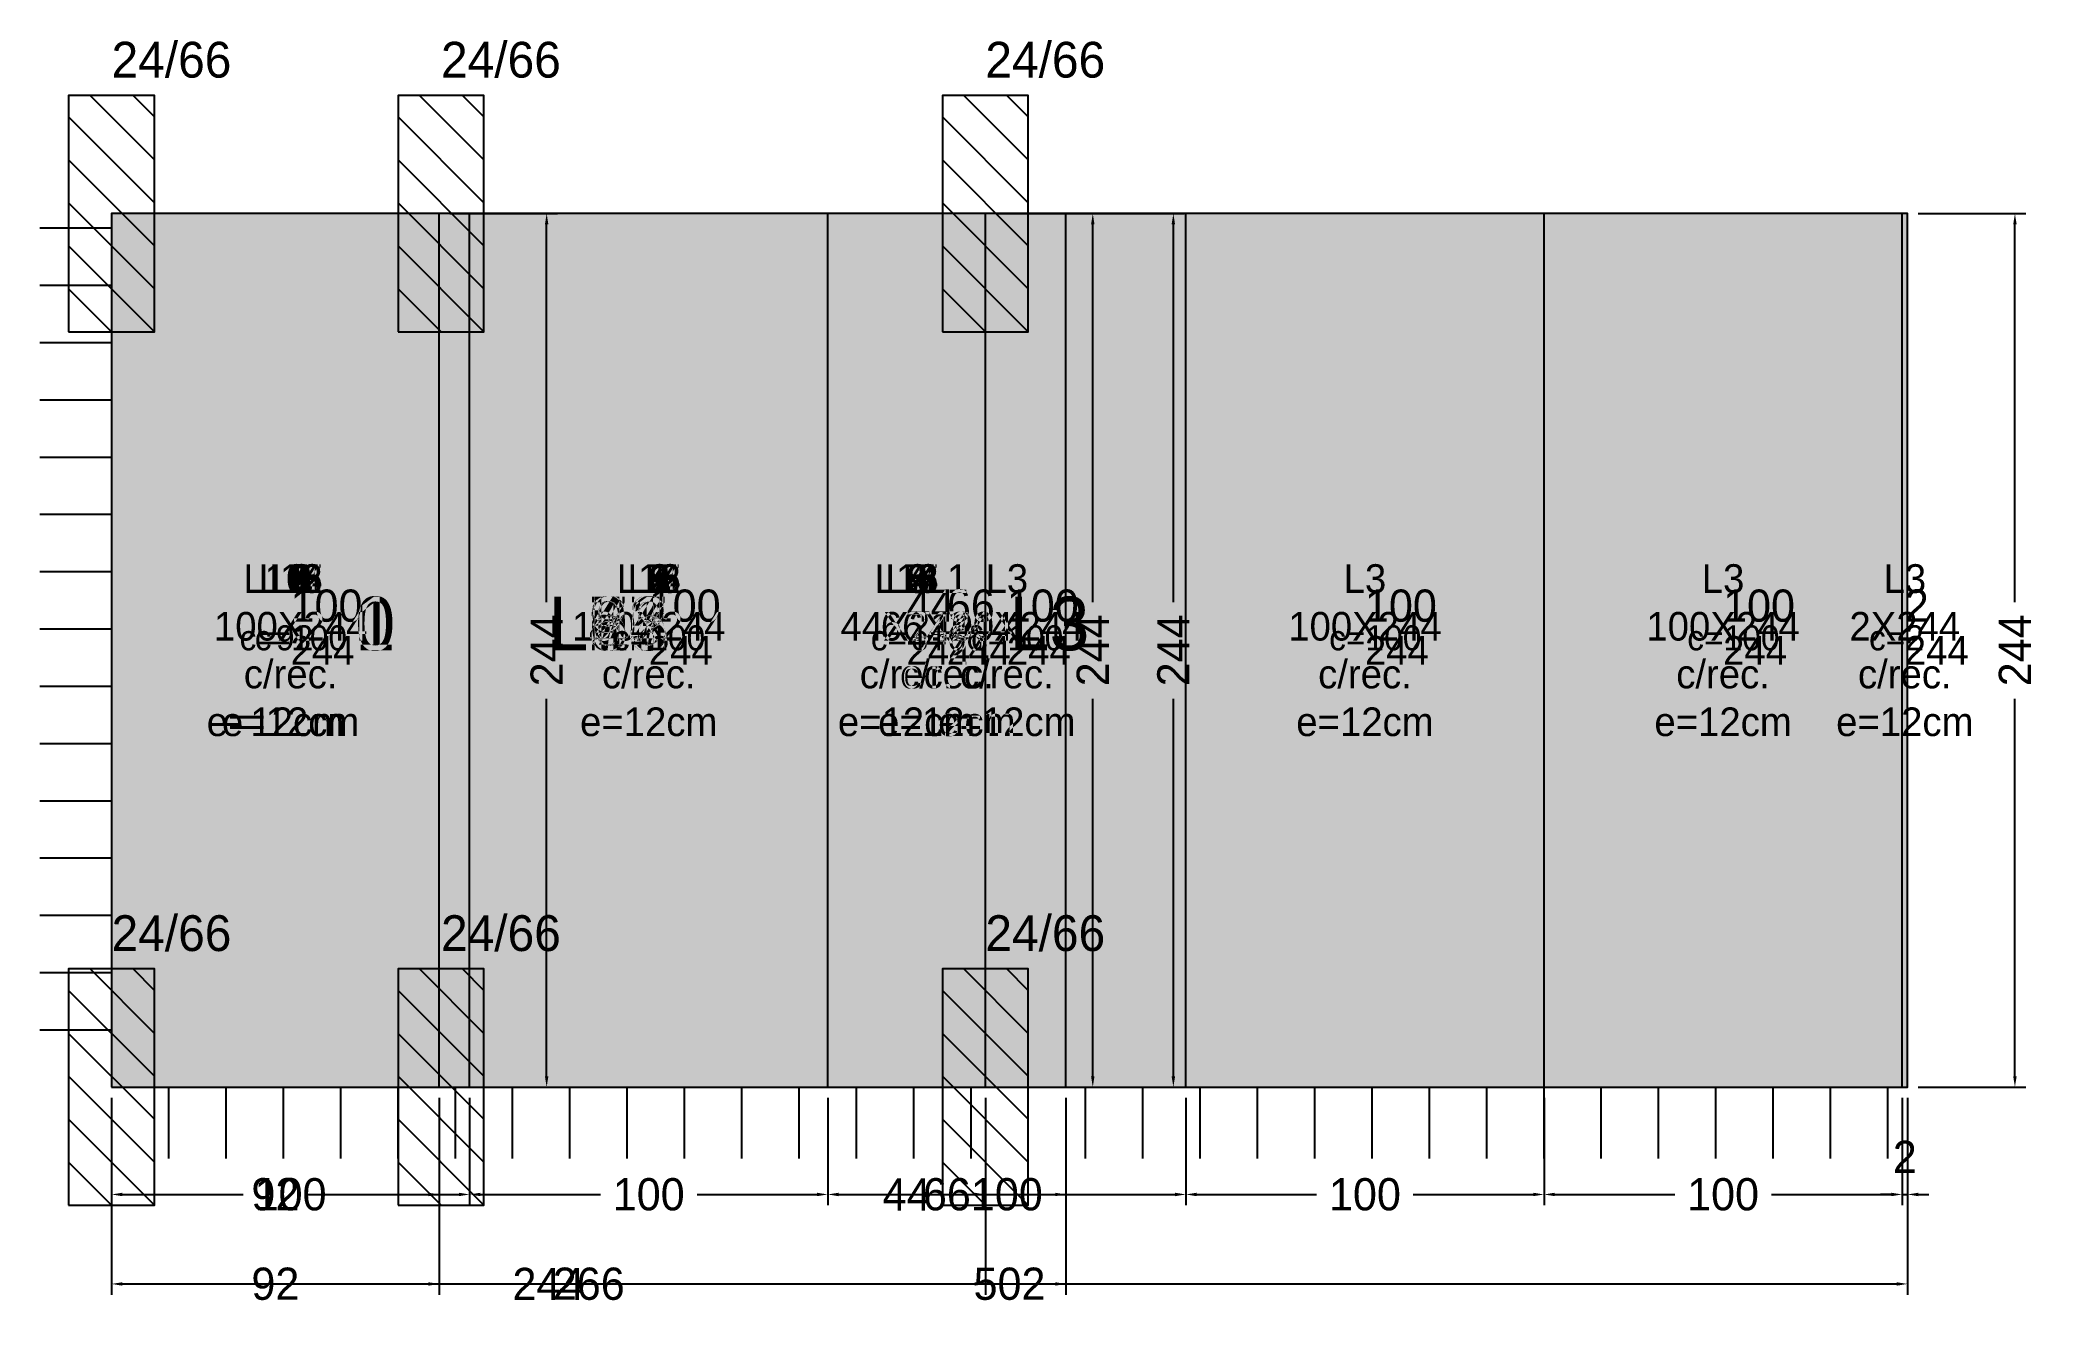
# Model space of a CAD drawing. Extents: x -9500 to 537, y -61 to 293.
# Drawn here: x -20 to 537, y -61 to 293 of the extents above; entities outside this region: 2.
import ezdxf

# ---------------------------------------------------------------- set-up
doc = ezdxf.new("R2010")
doc.units = 0
for name, color, linetype in [('3', 3, 'Continuous'), ('4', 4, 'Continuous'), ('7', 7, 'Continuous'), ('9', 9, 'Continuous'), ('AUX00', 7, 'Continuous'), ('COTA', 241, 'Continuous'), ('Hachura', 251, 'Continuous'), ('Painéis', 200, 'Continuous')]:
    doc.layers.add(name, color=color, linetype=linetype)
doc.dimstyles.new('COTA PAINEL-50', dxfattribs={"dimtxt": 9, "dimasz": 3, "dimexe": 3, "dimexo": 3, "dimgap": 3, "dimtad": 1, "dimdec": 1, "dimcen": 2.5, "dimclrd": 4, "dimclre": 4, "dimclrt": 240, "dimazin": 3, "dimtfac": 1, "dimtmove": 0, "dimatfit": 3})

msp = doc.modelspace()

# ---------------------------------------------------------------- texts
at = {"layer": '3'}
for s, height, p in [('24/66', 10, (0, 282)), ('24/66', 10, (92, 282)), ('24/66', 10, (244, 282)), ('c=92', 7, (35.75, 122)), ('c=92', 7, (35.75, 122)), ('c=100', 7, (40, 122)), ('c=100', 7, (40, 122)), ('c=100', 7, (40, 122)), ('c=100', 7, (40, 122)), ('c=100', 7, (40, 122)), ('c=100', 7, (40, 122)), ('c=100', 7, (40, 122)), ('c=100', 7, (40, 122)), ('c=100', 7, (40, 122)), ('c=100', 7, (40, 122)), ('c=100', 7, (40, 122)), ('c=100', 7, (40, 122)), ('c=100', 7, (40, 122)), ('c=100', 7, (40, 122)), ('c=100', 7, (40, 122)), ('c=100', 7, (140, 122)), ('c=100', 7, (140, 122)), ('c=100', 7, (140, 122)), ('c=100', 7, (140, 122)), ('c=100', 7, (140, 122)), ('c=100', 7, (140, 122)), ('c=100', 7, (140, 122)), ('c=100', 7, (140, 122)), ('c=100', 7, (140, 122)), ('c=100', 7, (140, 122)), ('c=100', 7, (140, 122)), ('c=100', 7, (140, 122)), ('c=100', 7, (140, 122)), ('c=100', 7, (140, 122)), ('c=100', 7, (140, 122)), ('c=44', 7, (212, 122)), ('c=44', 7, (212, 122)), ('c=44', 7, (212, 122)), ('c=44', 7, (212, 122)), ('c=44', 7, (212, 122)), ('c=44', 7, (212, 122)), ('c=44', 7, (212, 122)), ('c=44', 7, (212, 122)), ('c=44', 7, (212, 122)), ('c=44', 7, (212, 122)), ('c=44', 7, (212, 122)), ('c=44', 7, (212, 122)), ('c=44', 7, (212, 122)), ('c=66', 7, (223.25, 122)), ('c=100', 7, (240, 122)), ('c=100', 7, (340, 122)), ('c=100', 7, (440, 122)), ('c=2', 7, (490.75, 122)), ('24/66', 10, (0, 38)), ('24/66', 10, (92, 38)), ('24/66', 10, (244, 38))]:
    msp.add_text(s, height=height, dxfattribs=at).set_placement(p)
at = {"layer": '4'}
for s, height, p in [('92', 9, (45.75, 130)), ('92', 9, (45.75, 130)), ('L10', 15, (45.75, 122)), ('L11', 15, (45.75, 122)), ('100', 9, (50, 130)), ('100', 9, (50, 130)), ('100', 9, (50, 130)), ('100', 9, (50, 130)), ('100', 9, (50, 130)), ('100', 9, (50, 130)), ('100', 9, (50, 130)), ('100', 9, (50, 130)), ('100', 9, (50, 130)), ('100', 9, (50, 130)), ('100', 9, (50, 130)), ('100', 9, (50, 130)), ('100', 9, (50, 130)), ('100', 9, (50, 130)), ('100', 9, (50, 130)), ('L2', 15, (122, 122)), ('L6', 15, (122, 122)), ('L8', 15, (122, 122)), ('L9', 15, (122, 122)), ('L12', 15, (122, 122)), ('L13', 15, (122, 122)), ('L16', 15, (122, 122)), ('L4', 15, (122, 122)), ('L5', 15, (122, 122)), ('L7', 15, (122, 122)), ('L14', 15, (122, 122)), ('L15', 15, (122, 122)), ('L17', 15, (122, 122)), ('L1', 15, (133.25, 122)), ('100', 9, (150, 130)), ('100', 9, (150, 130)), ('100', 9, (150, 130)), ('100', 9, (150, 130)), ('100', 9, (150, 130)), ('100', 9, (150, 130)), ('100', 9, (150, 130)), ('100', 9, (150, 130)), ('100', 9, (150, 130)), ('100', 9, (150, 130)), ('100', 9, (150, 130)), ('100', 9, (150, 130)), ('100', 9, (150, 130)), ('100', 9, (150, 130)), ('100', 9, (150, 130)), ('44', 9, (222, 130)), ('44', 9, (222, 130)), ('44', 9, (222, 130)), ('44', 9, (222, 130)), ('44', 9, (222, 130)), ('44', 9, (222, 130)), ('44', 9, (222, 130)), ('44', 9, (222, 130)), ('44', 9, (222, 130)), ('44', 9, (222, 130)), ('44', 9, (222, 130)), ('44', 9, (222, 130)), ('44', 9, (222, 130)), ('66', 9, (233.25, 130)), ('100', 9, (250, 130)), ('L3', 15, (250.75, 122)), ('100', 9, (350, 130)), ('100', 9, (450, 130)), ('2', 9, (500.75, 130)), ('244', 8, (45.75, 118)), ('244', 8, (45.75, 118)), ('244', 8, (50, 118)), ('244', 8, (50, 118)), ('244', 8, (50, 118)), ('244', 8, (50, 118)), ('244', 8, (50, 118)), ('244', 8, (50, 118)), ('244', 8, (50, 118)), ('244', 8, (50, 118)), ('244', 8, (50, 118)), ('244', 8, (50, 118)), ('244', 8, (50, 118)), ('244', 8, (50, 118)), ('244', 8, (50, 118)), ('244', 8, (50, 118)), ('244', 8, (50, 118)), ('244', 8, (150, 118)), ('244', 8, (150, 118)), ('244', 8, (150, 118)), ('244', 8, (150, 118)), ('244', 8, (150, 118)), ('244', 8, (150, 118)), ('244', 8, (150, 118)), ('244', 8, (150, 118)), ('244', 8, (150, 118)), ('244', 8, (150, 118)), ('244', 8, (150, 118)), ('244', 8, (150, 118)), ('244', 8, (150, 118)), ('244', 8, (150, 118)), ('244', 8, (150, 118)), ('244', 8, (222, 118)), ('244', 8, (222, 118)), ('244', 8, (222, 118)), ('244', 8, (222, 118)), ('244', 8, (222, 118)), ('244', 8, (222, 118)), ('244', 8, (222, 118)), ('244', 8, (222, 118)), ('244', 8, (222, 118)), ('244', 8, (222, 118)), ('244', 8, (222, 118)), ('244', 8, (222, 118)), ('244', 8, (222, 118)), ('244', 8, (233.25, 118)), ('244', 8, (250, 118)), ('244', 8, (350, 118)), ('244', 8, (450, 118)), ('244', 8, (500.75, 118))]:
    msp.add_text(s, height=height, dxfattribs=at).set_placement(p)
at = {"layer": 'AUX00', "char_height": 8, "attachment_point": 5}
for s, insert in [('\\pxqc;L10^J92X244^Jc/rec.^Je=12cm', (45.75, 122)), ('\\pxqc;L11^J92X244^Jc/rec.^Je=12cm', (45.75, 122)), ('\\pxqc;L2^J100X244^Jc/rec.^Je=12cm', (50, 122)), ('\\pxqc;L3^J100X244^Jc/rec.^Je=12cm', (50, 122)), ('\\pxqc;L6^J100X244^Jc/rec.^Je=12cm', (50, 122)), ('\\pxqc;L8^J100X244^Jc/rec.^Je=12cm', (50, 122)), ('\\pxqc;L9^J100X244^Jc/rec.^Je=12cm', (50, 122)), ('\\pxqc;L12^J100X244^Jc/rec.^Je=12cm', (50, 122)), ('\\pxqc;L13^J100X244^Jc/rec.^Je=12cm', (50, 122)), ('\\pxqc;L16^J100X244^Jc/rec.^Je=12cm', (50, 122)), ('\\pxqc;L1^J100X244^Jc/rec.^Je=12cm', (50, 122)), ('\\pxqc;L4^J100X244^Jc/rec.^Je=12cm', (50, 122)), ('\\pxqc;L5^J100X244^Jc/rec.^Je=12cm', (50, 122)), ('\\pxqc;L7^J100X244^Jc/rec.^Je=12cm', (50, 122)), ('\\pxqc;L14^J100X244^Jc/rec.^Je=12cm', (50, 122)), ('\\pxqc;L15^J100X244^Jc/rec.^Je=12cm', (50, 122)), ('\\pxqc;L17^J100X244^Jc/rec.^Je=12cm', (50, 122)), ('\\pxqc;L2^J100X244^Jc/rec.^Je=12cm', (150, 122)), ('\\pxqc;L3^J100X244^Jc/rec.^Je=12cm', (150, 122)), ('\\pxqc;L6^J100X244^Jc/rec.^Je=12cm', (150, 122)), ('\\pxqc;L8^J100X244^Jc/rec.^Je=12cm', (150, 122)), ('\\pxqc;L9^J100X244^Jc/rec.^Je=12cm', (150, 122)), ('\\pxqc;L12^J100X244^Jc/rec.^Je=12cm', (150, 122)), ('\\pxqc;L13^J100X244^Jc/rec.^Je=12cm', (150, 122)), ('\\pxqc;L16^J100X244^Jc/rec.^Je=12cm', (150, 122)), ('\\pxqc;L1^J100X244^Jc/rec.^Je=12cm', (150, 122)), ('\\pxqc;L4^J100X244^Jc/rec.^Je=12cm', (150, 122)), ('\\pxqc;L5^J100X244^Jc/rec.^Je=12cm', (150, 122)), ('\\pxqc;L7^J100X244^Jc/rec.^Je=12cm', (150, 122)), ('\\pxqc;L14^J100X244^Jc/rec.^Je=12cm', (150, 122)), ('\\pxqc;L15^J100X244^Jc/rec.^Je=12cm', (150, 122)), ('\\pxqc;L17^J100X244^Jc/rec.^Je=12cm', (150, 122)), ('\\pxqc;L2^J44X244^Jc/rec.^Je=12cm', (222, 122)), ('\\pxqc;L6^J44X244^Jc/rec.^Je=12cm', (222, 122)), ('\\pxqc;L8^J44X244^Jc/rec.^Je=12cm', (222, 122)), ('\\pxqc;L9^J44X244^Jc/rec.^Je=12cm', (222, 122)), ('\\pxqc;L12^J44X244^Jc/rec.^Je=12cm', (222, 122)), ('\\pxqc;L13^J44X244^Jc/rec.^Je=12cm', (222, 122)), ('\\pxqc;L16^J44X244^Jc/rec.^Je=12cm', (222, 122)), ('\\pxqc;L4^J44X244^Jc/rec.^Je=12cm', (222, 122)), ('\\pxqc;L5^J44X244^Jc/rec.^Je=12cm', (222, 122)), ('\\pxqc;L7^J44X244^Jc/rec.^Je=12cm', (222, 122)), ('\\pxqc;L14^J44X244^Jc/rec.^Je=12cm', (222, 122)), ('\\pxqc;L15^J44X244^Jc/rec.^Je=12cm', (222, 122)), ('\\pxqc;L17^J44X244^Jc/rec.^Je=12cm', (222, 122)), ('\\pxqc;L1^J66X244^Jc/rec.^Je=12cm', (233.25, 122)), ('\\pxqc;L3^J100X244^Jc/rec.^Je=12cm', (250, 122)), ('\\pxqc;L3^J100X244^Jc/rec.^Je=12cm', (350, 122)), ('\\pxqc;L3^J100X244^Jc/rec.^Je=12cm', (450, 122)), ('\\pxqc;L3^J2X244^Jc/rec.^Je=12cm', (500.75, 122))]:
    msp.add_mtext(s, dxfattribs=dict(at, insert=insert))

# ---------------------------------------------------------------- blocks, each defined once
blk = doc.blocks.new('_CLOSEDFILLED')
at = {"color": 0, "linetype": 'BYBLOCK'}
blk.add_solid([(-1, 0.16), (0, 0), (-1, -0.16)], dxfattribs=at)
blk = doc.blocks.new('*D1')
at = {"color": 4}
for p, q in [((0, -3), (0, -33)), ((100, -3), (100, -33)), ((3, -30), (36.5, -30)), ((63.5, -30), (97, -30))]:
    blk.add_line(p, q, dxfattribs=at)
at = {"layer": 'Defpoints'}
for p in [(0, 0), (100, 0), (0, -30)]:
    blk.add_point(p, dxfattribs=at)
at = {"layer": 'Painéis', "color": 4, "xscale": 3, "yscale": 3, "rotation": 180}
blk.add_blockref('_CLOSEDFILLED', (0, -30), dxfattribs=at)
at = {"layer": 'Painéis', "color": 4, "xscale": 3, "yscale": 3}
blk.add_blockref('_CLOSEDFILLED', (100, -30), dxfattribs=at)
at = {"layer": 'Painéis', "color": 240, "insert": (50, -30), "char_height": 9, "attachment_point": 5}
blk.add_mtext('100', dxfattribs=at)
blk = doc.blocks.new('*D2')
at = {"color": 4}
for p, q in [((100, -3), (100, -33)), ((200, -3), (200, -33)), ((103, -30), (136.5, -30)), ((163.5, -30), (197, -30))]:
    blk.add_line(p, q, dxfattribs=at)
at = {"layer": 'Defpoints'}
for p in [(100, 0), (200, 0), (100, -30)]:
    blk.add_point(p, dxfattribs=at)
at = {"layer": 'Painéis', "color": 4, "xscale": 3, "yscale": 3, "rotation": 180}
blk.add_blockref('_CLOSEDFILLED', (100, -30), dxfattribs=at)
at = {"layer": 'Painéis', "color": 4, "xscale": 3, "yscale": 3}
blk.add_blockref('_CLOSEDFILLED', (200, -30), dxfattribs=at)
at = {"layer": 'Painéis', "color": 240, "insert": (150, -30), "char_height": 9, "attachment_point": 5}
blk.add_mtext('100', dxfattribs=at)
blk = doc.blocks.new('*D3')
at = {"color": 4}
for p, q in [((200, -3), (200, -33)), ((266.5, -3), (266.5, -33)), ((203, -30), (224.25, -30)), ((242.25, -30), (263.5, -30))]:
    blk.add_line(p, q, dxfattribs=at)
at = {"layer": 'Defpoints'}
for p in [(200, 0), (266.5, 0), (200, -30)]:
    blk.add_point(p, dxfattribs=at)
at = {"layer": 'Painéis', "color": 4, "xscale": 3, "yscale": 3, "rotation": 180}
blk.add_blockref('_CLOSEDFILLED', (200, -30), dxfattribs=at)
at = {"layer": 'Painéis', "color": 4, "xscale": 3, "yscale": 3}
blk.add_blockref('_CLOSEDFILLED', (266.5, -30), dxfattribs=at)
at = {"layer": 'Painéis', "color": 240, "insert": (233.25, -30), "char_height": 9, "attachment_point": 5}
blk.add_mtext('66', dxfattribs=at)
blk = doc.blocks.new('*D4')
at = {"color": 4}
for p, q in [((0, -3), (0, -58)), ((266.5, -3), (266.5, -58)), ((3, -55), (119.75, -55)), ((146.75, -55), (263.5, -55))]:
    blk.add_line(p, q, dxfattribs=at)
at = {"layer": 'Defpoints'}
for p in [(0, 0), (266.5, 0), (0, -55)]:
    blk.add_point(p, dxfattribs=at)
at = {"layer": 'Painéis', "color": 4, "xscale": 3, "yscale": 3, "rotation": 180}
blk.add_blockref('_CLOSEDFILLED', (0, -55), dxfattribs=at)
at = {"layer": 'Painéis', "color": 4, "xscale": 3, "yscale": 3}
blk.add_blockref('_CLOSEDFILLED', (266.5, -55), dxfattribs=at)
at = {"layer": 'Painéis', "color": 240, "insert": (133.25, -55), "char_height": 9, "attachment_point": 5}
blk.add_mtext('266', dxfattribs=at)
blk = doc.blocks.new('*D5')
at = {"color": 4}
for p, q in [((269.5, 244), (299.5, 244)), ((296.5, 135.5), (296.5, 241)), ((296.5, 3), (296.5, 108.5)), ((269.5, 0), (299.5, 0))]:
    blk.add_line(p, q, dxfattribs=at)
at = {"layer": 'Defpoints'}
for p in [(266.5, 244), (266.5, 0), (296.5, 0)]:
    blk.add_point(p, dxfattribs=at)
at = {"layer": 'Painéis', "color": 4, "xscale": 3, "yscale": 3}
for p, rotation in [((296.5, 244), 90), ((296.5, 0), 270)]:
    blk.add_blockref('_CLOSEDFILLED', p, dxfattribs=dict(at, rotation=rotation))
at = {"layer": 'Painéis', "color": 240, "insert": (296.5, 122), "char_height": 9, "attachment_point": 5, "rotation": 90}
blk.add_mtext('244', dxfattribs=at)
blk = doc.blocks.new('*D6')
at = {"color": 4}
for p, q in [((0, -3), (0, -33)), ((100, -3), (100, -33)), ((3, -30), (36.5, -30)), ((63.5, -30), (97, -30))]:
    blk.add_line(p, q, dxfattribs=at)
at = {"layer": 'Defpoints'}
for p in [(0, 0), (100, 0), (0, -30)]:
    blk.add_point(p, dxfattribs=at)
at = {"layer": 'Painéis', "color": 4, "xscale": 3, "yscale": 3, "rotation": 180}
blk.add_blockref('_CLOSEDFILLED', (0, -30), dxfattribs=at)
at = {"layer": 'Painéis', "color": 4, "xscale": 3, "yscale": 3}
blk.add_blockref('_CLOSEDFILLED', (100, -30), dxfattribs=at)
at = {"layer": 'Painéis', "color": 240, "insert": (50, -30), "char_height": 9, "attachment_point": 5}
blk.add_mtext('100', dxfattribs=at)
blk = doc.blocks.new('*D7')
at = {"color": 4}
for p, q in [((100, -3), (100, -33)), ((200, -3), (200, -33)), ((103, -30), (136.5, -30)), ((163.5, -30), (197, -30))]:
    blk.add_line(p, q, dxfattribs=at)
at = {"layer": 'Defpoints'}
for p in [(100, 0), (200, 0), (100, -30)]:
    blk.add_point(p, dxfattribs=at)
at = {"layer": 'Painéis', "color": 4, "xscale": 3, "yscale": 3, "rotation": 180}
blk.add_blockref('_CLOSEDFILLED', (100, -30), dxfattribs=at)
at = {"layer": 'Painéis', "color": 4, "xscale": 3, "yscale": 3}
blk.add_blockref('_CLOSEDFILLED', (200, -30), dxfattribs=at)
at = {"layer": 'Painéis', "color": 240, "insert": (150, -30), "char_height": 9, "attachment_point": 5}
blk.add_mtext('100', dxfattribs=at)
blk = doc.blocks.new('*D8')
at = {"color": 4}
for p, q in [((200, -3), (200, -33)), ((244, -3), (244, -33)), ((203, -30), (213, -30)), ((231, -30), (241, -30))]:
    blk.add_line(p, q, dxfattribs=at)
at = {"layer": 'Defpoints'}
for p in [(200, 0), (244, 0), (200, -30)]:
    blk.add_point(p, dxfattribs=at)
at = {"layer": 'Painéis', "color": 4, "xscale": 3, "yscale": 3, "rotation": 180}
blk.add_blockref('_CLOSEDFILLED', (200, -30), dxfattribs=at)
at = {"layer": 'Painéis', "color": 4, "xscale": 3, "yscale": 3}
blk.add_blockref('_CLOSEDFILLED', (244, -30), dxfattribs=at)
at = {"layer": 'Painéis', "color": 240, "insert": (222, -30), "char_height": 9, "attachment_point": 5}
blk.add_mtext('44', dxfattribs=at)
blk = doc.blocks.new('*D9')
at = {"color": 4}
for p, q in [((0, -3), (0, -58)), ((244, -3), (244, -58)), ((3, -55), (108.5, -55)), ((135.5, -55), (241, -55))]:
    blk.add_line(p, q, dxfattribs=at)
at = {"layer": 'Defpoints'}
for p in [(0, 0), (244, 0), (0, -55)]:
    blk.add_point(p, dxfattribs=at)
at = {"layer": 'Painéis', "color": 4, "xscale": 3, "yscale": 3, "rotation": 180}
blk.add_blockref('_CLOSEDFILLED', (0, -55), dxfattribs=at)
at = {"layer": 'Painéis', "color": 4, "xscale": 3, "yscale": 3}
blk.add_blockref('_CLOSEDFILLED', (244, -55), dxfattribs=at)
at = {"layer": 'Painéis', "color": 240, "insert": (122, -55), "char_height": 9, "attachment_point": 5}
blk.add_mtext('244', dxfattribs=at)
blk = doc.blocks.new('*D10')
at = {"color": 4}
for p, q in [((247, 244), (277, 244)), ((274, 135.5), (274, 241)), ((274, 3), (274, 108.5)), ((247, 0), (277, 0))]:
    blk.add_line(p, q, dxfattribs=at)
at = {"layer": 'Defpoints'}
for p in [(244, 244), (244, 0), (274, 0)]:
    blk.add_point(p, dxfattribs=at)
at = {"layer": 'Painéis', "color": 4, "xscale": 3, "yscale": 3}
for p, rotation in [((274, 244), 90), ((274, 0), 270)]:
    blk.add_blockref('_CLOSEDFILLED', p, dxfattribs=dict(at, rotation=rotation))
at = {"layer": 'Painéis', "color": 240, "insert": (274, 122), "char_height": 9, "attachment_point": 5, "rotation": 90}
blk.add_mtext('244', dxfattribs=at)
blk = doc.blocks.new('*D11')
at = {"color": 4}
for p, q in [((0, -3), (0, -33)), ((100, -3), (100, -33)), ((3, -30), (36.5, -30)), ((63.5, -30), (97, -30))]:
    blk.add_line(p, q, dxfattribs=at)
at = {"layer": 'Defpoints'}
for p in [(0, 0), (100, 0), (0, -30)]:
    blk.add_point(p, dxfattribs=at)
at = {"layer": 'Painéis', "color": 4, "xscale": 3, "yscale": 3, "rotation": 180}
blk.add_blockref('_CLOSEDFILLED', (0, -30), dxfattribs=at)
at = {"layer": 'Painéis', "color": 4, "xscale": 3, "yscale": 3}
blk.add_blockref('_CLOSEDFILLED', (100, -30), dxfattribs=at)
at = {"layer": 'Painéis', "color": 240, "insert": (50, -30), "char_height": 9, "attachment_point": 5}
blk.add_mtext('100', dxfattribs=at)
blk = doc.blocks.new('*D12')
at = {"color": 4}
for p, q in [((100, -3), (100, -33)), ((200, -3), (200, -33)), ((103, -30), (136.5, -30)), ((163.5, -30), (197, -30))]:
    blk.add_line(p, q, dxfattribs=at)
at = {"layer": 'Defpoints'}
for p in [(100, 0), (200, 0), (100, -30)]:
    blk.add_point(p, dxfattribs=at)
at = {"layer": 'Painéis', "color": 4, "xscale": 3, "yscale": 3, "rotation": 180}
blk.add_blockref('_CLOSEDFILLED', (100, -30), dxfattribs=at)
at = {"layer": 'Painéis', "color": 4, "xscale": 3, "yscale": 3}
blk.add_blockref('_CLOSEDFILLED', (200, -30), dxfattribs=at)
at = {"layer": 'Painéis', "color": 240, "insert": (150, -30), "char_height": 9, "attachment_point": 5}
blk.add_mtext('100', dxfattribs=at)
blk = doc.blocks.new('*D13')
at = {"color": 4}
for p, q in [((200, -3), (200, -33)), ((300, -3), (300, -33)), ((203, -30), (236.5, -30)), ((263.5, -30), (297, -30))]:
    blk.add_line(p, q, dxfattribs=at)
at = {"layer": 'Defpoints'}
for p in [(200, 0), (300, 0), (200, -30)]:
    blk.add_point(p, dxfattribs=at)
at = {"layer": 'Painéis', "color": 4, "xscale": 3, "yscale": 3, "rotation": 180}
blk.add_blockref('_CLOSEDFILLED', (200, -30), dxfattribs=at)
at = {"layer": 'Painéis', "color": 4, "xscale": 3, "yscale": 3}
blk.add_blockref('_CLOSEDFILLED', (300, -30), dxfattribs=at)
at = {"layer": 'Painéis', "color": 240, "insert": (250, -30), "char_height": 9, "attachment_point": 5}
blk.add_mtext('100', dxfattribs=at)
blk = doc.blocks.new('*D14')
at = {"color": 4}
for p, q in [((300, -3), (300, -33)), ((400, -3), (400, -33)), ((303, -30), (336.5, -30)), ((363.5, -30), (397, -30))]:
    blk.add_line(p, q, dxfattribs=at)
at = {"layer": 'Defpoints'}
for p in [(300, 0), (400, 0), (300, -30)]:
    blk.add_point(p, dxfattribs=at)
at = {"layer": 'Painéis', "color": 4, "xscale": 3, "yscale": 3, "rotation": 180}
blk.add_blockref('_CLOSEDFILLED', (300, -30), dxfattribs=at)
at = {"layer": 'Painéis', "color": 4, "xscale": 3, "yscale": 3}
blk.add_blockref('_CLOSEDFILLED', (400, -30), dxfattribs=at)
at = {"layer": 'Painéis', "color": 240, "insert": (350, -30), "char_height": 9, "attachment_point": 5}
blk.add_mtext('100', dxfattribs=at)
blk = doc.blocks.new('*D15')
at = {"color": 4}
for p, q in [((400, -3), (400, -33)), ((500, -3), (500, -33)), ((403, -30), (436.5, -30)), ((463.5, -30), (497, -30))]:
    blk.add_line(p, q, dxfattribs=at)
at = {"layer": 'Defpoints'}
for p in [(400, 0), (500, 0), (400, -30)]:
    blk.add_point(p, dxfattribs=at)
at = {"layer": 'Painéis', "color": 4, "xscale": 3, "yscale": 3, "rotation": 180}
blk.add_blockref('_CLOSEDFILLED', (400, -30), dxfattribs=at)
at = {"layer": 'Painéis', "color": 4, "xscale": 3, "yscale": 3}
blk.add_blockref('_CLOSEDFILLED', (500, -30), dxfattribs=at)
at = {"layer": 'Painéis', "color": 240, "insert": (450, -30), "char_height": 9, "attachment_point": 5}
blk.add_mtext('100', dxfattribs=at)
blk = doc.blocks.new('*D16')
at = {"color": 4}
for p, q in [((500, -3), (500, -33)), ((501.5, -3), (501.5, -33)), ((497, -30), (494, -30)), ((500, -30), (501.5, -30)), ((504.5, -30), (507.5, -30))]:
    blk.add_line(p, q, dxfattribs=at)
at = {"layer": 'Defpoints'}
for p in [(500, 0), (501.5, 0), (500, -30)]:
    blk.add_point(p, dxfattribs=at)
at = {"layer": 'Painéis', "color": 4, "xscale": 3, "yscale": 3}
blk.add_blockref('_CLOSEDFILLED', (500, -30), dxfattribs=at)
at = {"layer": 'Painéis', "color": 4, "xscale": 3, "yscale": 3, "rotation": 180}
blk.add_blockref('_CLOSEDFILLED', (501.5, -30), dxfattribs=at)
at = {"layer": 'Painéis', "color": 240, "insert": (500.75, -19.5), "char_height": 9, "attachment_point": 5}
blk.add_mtext('2', dxfattribs=at)
blk = doc.blocks.new('*D17')
at = {"color": 4}
for p, q in [((0, -3), (0, -58)), ((501.5, -3), (501.5, -58)), ((3, -55), (237.25, -55)), ((264.25, -55), (498.5, -55))]:
    blk.add_line(p, q, dxfattribs=at)
at = {"layer": 'Defpoints'}
for p in [(0, 0), (501.5, 0), (0, -55)]:
    blk.add_point(p, dxfattribs=at)
at = {"layer": 'Painéis', "color": 4, "xscale": 3, "yscale": 3, "rotation": 180}
blk.add_blockref('_CLOSEDFILLED', (0, -55), dxfattribs=at)
at = {"layer": 'Painéis', "color": 4, "xscale": 3, "yscale": 3}
blk.add_blockref('_CLOSEDFILLED', (501.5, -55), dxfattribs=at)
at = {"layer": 'Painéis', "color": 240, "insert": (250.75, -55), "char_height": 9, "attachment_point": 5}
blk.add_mtext('502', dxfattribs=at)
blk = doc.blocks.new('*D18')
at = {"color": 4}
for p, q in [((504.5, 244), (534.5, 244)), ((531.5, 135.5), (531.5, 241)), ((531.5, 3), (531.5, 108.5)), ((504.5, 0), (534.5, 0))]:
    blk.add_line(p, q, dxfattribs=at)
at = {"layer": 'Defpoints'}
for p in [(501.5, 244), (501.5, 0), (531.5, 0)]:
    blk.add_point(p, dxfattribs=at)
at = {"layer": 'Painéis', "color": 4, "xscale": 3, "yscale": 3}
for p, rotation in [((531.5, 244), 90), ((531.5, 0), 270)]:
    blk.add_blockref('_CLOSEDFILLED', p, dxfattribs=dict(at, rotation=rotation))
at = {"layer": 'Painéis', "color": 240, "insert": (531.5, 122), "char_height": 9, "attachment_point": 5, "rotation": 90}
blk.add_mtext('244', dxfattribs=at)
blk = doc.blocks.new('*D19')
at = {"color": 4}
for p, q in [((0, -3), (0, -33)), ((100, -3), (100, -33)), ((3, -30), (36.5, -30)), ((63.5, -30), (97, -30))]:
    blk.add_line(p, q, dxfattribs=at)
at = {"layer": 'Defpoints'}
for p in [(0, 0), (100, 0), (0, -30)]:
    blk.add_point(p, dxfattribs=at)
at = {"layer": 'Painéis', "color": 4, "xscale": 3, "yscale": 3, "rotation": 180}
blk.add_blockref('_CLOSEDFILLED', (0, -30), dxfattribs=at)
at = {"layer": 'Painéis', "color": 4, "xscale": 3, "yscale": 3}
blk.add_blockref('_CLOSEDFILLED', (100, -30), dxfattribs=at)
at = {"layer": 'Painéis', "color": 240, "insert": (50, -30), "char_height": 9, "attachment_point": 5}
blk.add_mtext('100', dxfattribs=at)
blk = doc.blocks.new('*D20')
at = {"color": 4}
for p, q in [((100, -3), (100, -33)), ((200, -3), (200, -33)), ((103, -30), (136.5, -30)), ((163.5, -30), (197, -30))]:
    blk.add_line(p, q, dxfattribs=at)
at = {"layer": 'Defpoints'}
for p in [(100, 0), (200, 0), (100, -30)]:
    blk.add_point(p, dxfattribs=at)
at = {"layer": 'Painéis', "color": 4, "xscale": 3, "yscale": 3, "rotation": 180}
blk.add_blockref('_CLOSEDFILLED', (100, -30), dxfattribs=at)
at = {"layer": 'Painéis', "color": 4, "xscale": 3, "yscale": 3}
blk.add_blockref('_CLOSEDFILLED', (200, -30), dxfattribs=at)
at = {"layer": 'Painéis', "color": 240, "insert": (150, -30), "char_height": 9, "attachment_point": 5}
blk.add_mtext('100', dxfattribs=at)
blk = doc.blocks.new('*D21')
at = {"color": 4}
for p, q in [((200, -3), (200, -33)), ((244, -3), (244, -33)), ((203, -30), (213, -30)), ((231, -30), (241, -30))]:
    blk.add_line(p, q, dxfattribs=at)
at = {"layer": 'Defpoints'}
for p in [(200, 0), (244, 0), (200, -30)]:
    blk.add_point(p, dxfattribs=at)
at = {"layer": 'Painéis', "color": 4, "xscale": 3, "yscale": 3, "rotation": 180}
blk.add_blockref('_CLOSEDFILLED', (200, -30), dxfattribs=at)
at = {"layer": 'Painéis', "color": 4, "xscale": 3, "yscale": 3}
blk.add_blockref('_CLOSEDFILLED', (244, -30), dxfattribs=at)
at = {"layer": 'Painéis', "color": 240, "insert": (222, -30), "char_height": 9, "attachment_point": 5}
blk.add_mtext('44', dxfattribs=at)
blk = doc.blocks.new('*D22')
at = {"color": 4}
for p, q in [((0, -3), (0, -58)), ((244, -3), (244, -58)), ((3, -55), (108.5, -55)), ((135.5, -55), (241, -55))]:
    blk.add_line(p, q, dxfattribs=at)
at = {"layer": 'Defpoints'}
for p in [(0, 0), (244, 0), (0, -55)]:
    blk.add_point(p, dxfattribs=at)
at = {"layer": 'Painéis', "color": 4, "xscale": 3, "yscale": 3, "rotation": 180}
blk.add_blockref('_CLOSEDFILLED', (0, -55), dxfattribs=at)
at = {"layer": 'Painéis', "color": 4, "xscale": 3, "yscale": 3}
blk.add_blockref('_CLOSEDFILLED', (244, -55), dxfattribs=at)
at = {"layer": 'Painéis', "color": 240, "insert": (122, -55), "char_height": 9, "attachment_point": 5}
blk.add_mtext('244', dxfattribs=at)
blk = doc.blocks.new('*D23')
at = {"color": 4}
for p, q in [((247, 244), (277, 244)), ((274, 135.5), (274, 241)), ((274, 3), (274, 108.5)), ((247, 0), (277, 0))]:
    blk.add_line(p, q, dxfattribs=at)
at = {"layer": 'Defpoints'}
for p in [(244, 244), (244, 0), (274, 0)]:
    blk.add_point(p, dxfattribs=at)
at = {"layer": 'Painéis', "color": 4, "xscale": 3, "yscale": 3}
for p, rotation in [((274, 244), 90), ((274, 0), 270)]:
    blk.add_blockref('_CLOSEDFILLED', p, dxfattribs=dict(at, rotation=rotation))
at = {"layer": 'Painéis', "color": 240, "insert": (274, 122), "char_height": 9, "attachment_point": 5, "rotation": 90}
blk.add_mtext('244', dxfattribs=at)
blk = doc.blocks.new('*D24')
at = {"color": 4}
for p, q in [((0, -3), (0, -33)), ((100, -3), (100, -33)), ((3, -30), (36.5, -30)), ((63.5, -30), (97, -30))]:
    blk.add_line(p, q, dxfattribs=at)
at = {"layer": 'Defpoints'}
for p in [(0, 0), (100, 0), (0, -30)]:
    blk.add_point(p, dxfattribs=at)
at = {"layer": 'Painéis', "color": 4, "xscale": 3, "yscale": 3, "rotation": 180}
blk.add_blockref('_CLOSEDFILLED', (0, -30), dxfattribs=at)
at = {"layer": 'Painéis', "color": 4, "xscale": 3, "yscale": 3}
blk.add_blockref('_CLOSEDFILLED', (100, -30), dxfattribs=at)
at = {"layer": 'Painéis', "color": 240, "insert": (50, -30), "char_height": 9, "attachment_point": 5}
blk.add_mtext('100', dxfattribs=at)
blk = doc.blocks.new('*D25')
at = {"color": 4}
for p, q in [((100, -3), (100, -33)), ((200, -3), (200, -33)), ((103, -30), (136.5, -30)), ((163.5, -30), (197, -30))]:
    blk.add_line(p, q, dxfattribs=at)
at = {"layer": 'Defpoints'}
for p in [(100, 0), (200, 0), (100, -30)]:
    blk.add_point(p, dxfattribs=at)
at = {"layer": 'Painéis', "color": 4, "xscale": 3, "yscale": 3, "rotation": 180}
blk.add_blockref('_CLOSEDFILLED', (100, -30), dxfattribs=at)
at = {"layer": 'Painéis', "color": 4, "xscale": 3, "yscale": 3}
blk.add_blockref('_CLOSEDFILLED', (200, -30), dxfattribs=at)
at = {"layer": 'Painéis', "color": 240, "insert": (150, -30), "char_height": 9, "attachment_point": 5}
blk.add_mtext('100', dxfattribs=at)
blk = doc.blocks.new('*D26')
at = {"color": 4}
for p, q in [((200, -3), (200, -33)), ((244, -3), (244, -33)), ((203, -30), (213, -30)), ((231, -30), (241, -30))]:
    blk.add_line(p, q, dxfattribs=at)
at = {"layer": 'Defpoints'}
for p in [(200, 0), (244, 0), (200, -30)]:
    blk.add_point(p, dxfattribs=at)
at = {"layer": 'Painéis', "color": 4, "xscale": 3, "yscale": 3, "rotation": 180}
blk.add_blockref('_CLOSEDFILLED', (200, -30), dxfattribs=at)
at = {"layer": 'Painéis', "color": 4, "xscale": 3, "yscale": 3}
blk.add_blockref('_CLOSEDFILLED', (244, -30), dxfattribs=at)
at = {"layer": 'Painéis', "color": 240, "insert": (222, -30), "char_height": 9, "attachment_point": 5}
blk.add_mtext('44', dxfattribs=at)
blk = doc.blocks.new('*D27')
at = {"color": 4}
for p, q in [((0, -3), (0, -58)), ((244, -3), (244, -58)), ((3, -55), (108.5, -55)), ((135.5, -55), (241, -55))]:
    blk.add_line(p, q, dxfattribs=at)
at = {"layer": 'Defpoints'}
for p in [(0, 0), (244, 0), (0, -55)]:
    blk.add_point(p, dxfattribs=at)
at = {"layer": 'Painéis', "color": 4, "xscale": 3, "yscale": 3, "rotation": 180}
blk.add_blockref('_CLOSEDFILLED', (0, -55), dxfattribs=at)
at = {"layer": 'Painéis', "color": 4, "xscale": 3, "yscale": 3}
blk.add_blockref('_CLOSEDFILLED', (244, -55), dxfattribs=at)
at = {"layer": 'Painéis', "color": 240, "insert": (122, -55), "char_height": 9, "attachment_point": 5}
blk.add_mtext('244', dxfattribs=at)
blk = doc.blocks.new('*D28')
at = {"color": 4}
for p, q in [((247, 244), (277, 244)), ((274, 135.5), (274, 241)), ((274, 3), (274, 108.5)), ((247, 0), (277, 0))]:
    blk.add_line(p, q, dxfattribs=at)
at = {"layer": 'Defpoints'}
for p in [(244, 244), (244, 0), (274, 0)]:
    blk.add_point(p, dxfattribs=at)
at = {"layer": 'Painéis', "color": 4, "xscale": 3, "yscale": 3}
for p, rotation in [((274, 244), 90), ((274, 0), 270)]:
    blk.add_blockref('_CLOSEDFILLED', p, dxfattribs=dict(at, rotation=rotation))
at = {"layer": 'Painéis', "color": 240, "insert": (274, 122), "char_height": 9, "attachment_point": 5, "rotation": 90}
blk.add_mtext('244', dxfattribs=at)
blk = doc.blocks.new('*D29')
at = {"color": 4}
for p, q in [((0, -3), (0, -33)), ((100, -3), (100, -33)), ((3, -30), (36.5, -30)), ((63.5, -30), (97, -30))]:
    blk.add_line(p, q, dxfattribs=at)
at = {"layer": 'Defpoints'}
for p in [(0, 0), (100, 0), (0, -30)]:
    blk.add_point(p, dxfattribs=at)
at = {"layer": 'Painéis', "color": 4, "xscale": 3, "yscale": 3, "rotation": 180}
blk.add_blockref('_CLOSEDFILLED', (0, -30), dxfattribs=at)
at = {"layer": 'Painéis', "color": 4, "xscale": 3, "yscale": 3}
blk.add_blockref('_CLOSEDFILLED', (100, -30), dxfattribs=at)
at = {"layer": 'Painéis', "color": 240, "insert": (50, -30), "char_height": 9, "attachment_point": 5}
blk.add_mtext('100', dxfattribs=at)
blk = doc.blocks.new('*D30')
at = {"color": 4}
for p, q in [((100, -3), (100, -33)), ((200, -3), (200, -33)), ((103, -30), (136.5, -30)), ((163.5, -30), (197, -30))]:
    blk.add_line(p, q, dxfattribs=at)
at = {"layer": 'Defpoints'}
for p in [(100, 0), (200, 0), (100, -30)]:
    blk.add_point(p, dxfattribs=at)
at = {"layer": 'Painéis', "color": 4, "xscale": 3, "yscale": 3, "rotation": 180}
blk.add_blockref('_CLOSEDFILLED', (100, -30), dxfattribs=at)
at = {"layer": 'Painéis', "color": 4, "xscale": 3, "yscale": 3}
blk.add_blockref('_CLOSEDFILLED', (200, -30), dxfattribs=at)
at = {"layer": 'Painéis', "color": 240, "insert": (150, -30), "char_height": 9, "attachment_point": 5}
blk.add_mtext('100', dxfattribs=at)
blk = doc.blocks.new('*D31')
at = {"color": 4}
for p, q in [((200, -3), (200, -33)), ((244, -3), (244, -33)), ((203, -30), (213, -30)), ((231, -30), (241, -30))]:
    blk.add_line(p, q, dxfattribs=at)
at = {"layer": 'Defpoints'}
for p in [(200, 0), (244, 0), (200, -30)]:
    blk.add_point(p, dxfattribs=at)
at = {"layer": 'Painéis', "color": 4, "xscale": 3, "yscale": 3, "rotation": 180}
blk.add_blockref('_CLOSEDFILLED', (200, -30), dxfattribs=at)
at = {"layer": 'Painéis', "color": 4, "xscale": 3, "yscale": 3}
blk.add_blockref('_CLOSEDFILLED', (244, -30), dxfattribs=at)
at = {"layer": 'Painéis', "color": 240, "insert": (222, -30), "char_height": 9, "attachment_point": 5}
blk.add_mtext('44', dxfattribs=at)
blk = doc.blocks.new('*D32')
at = {"color": 4}
for p, q in [((0, -3), (0, -58)), ((244, -3), (244, -58)), ((3, -55), (108.5, -55)), ((135.5, -55), (241, -55))]:
    blk.add_line(p, q, dxfattribs=at)
at = {"layer": 'Defpoints'}
for p in [(0, 0), (244, 0), (0, -55)]:
    blk.add_point(p, dxfattribs=at)
at = {"layer": 'Painéis', "color": 4, "xscale": 3, "yscale": 3, "rotation": 180}
blk.add_blockref('_CLOSEDFILLED', (0, -55), dxfattribs=at)
at = {"layer": 'Painéis', "color": 4, "xscale": 3, "yscale": 3}
blk.add_blockref('_CLOSEDFILLED', (244, -55), dxfattribs=at)
at = {"layer": 'Painéis', "color": 240, "insert": (122, -55), "char_height": 9, "attachment_point": 5}
blk.add_mtext('244', dxfattribs=at)
blk = doc.blocks.new('*D33')
at = {"color": 4}
for p, q in [((247, 244), (277, 244)), ((274, 135.5), (274, 241)), ((274, 3), (274, 108.5)), ((247, 0), (277, 0))]:
    blk.add_line(p, q, dxfattribs=at)
at = {"layer": 'Defpoints'}
for p in [(244, 244), (244, 0), (274, 0)]:
    blk.add_point(p, dxfattribs=at)
at = {"layer": 'Painéis', "color": 4, "xscale": 3, "yscale": 3}
for p, rotation in [((274, 244), 90), ((274, 0), 270)]:
    blk.add_blockref('_CLOSEDFILLED', p, dxfattribs=dict(at, rotation=rotation))
at = {"layer": 'Painéis', "color": 240, "insert": (274, 122), "char_height": 9, "attachment_point": 5, "rotation": 90}
blk.add_mtext('244', dxfattribs=at)
blk = doc.blocks.new('*D34')
at = {"color": 4}
for p, q in [((0, -3), (0, -33)), ((100, -3), (100, -33)), ((3, -30), (36.5, -30)), ((63.5, -30), (97, -30))]:
    blk.add_line(p, q, dxfattribs=at)
at = {"layer": 'Defpoints'}
for p in [(0, 0), (100, 0), (0, -30)]:
    blk.add_point(p, dxfattribs=at)
at = {"layer": 'Painéis', "color": 4, "xscale": 3, "yscale": 3, "rotation": 180}
blk.add_blockref('_CLOSEDFILLED', (0, -30), dxfattribs=at)
at = {"layer": 'Painéis', "color": 4, "xscale": 3, "yscale": 3}
blk.add_blockref('_CLOSEDFILLED', (100, -30), dxfattribs=at)
at = {"layer": 'Painéis', "color": 240, "insert": (50, -30), "char_height": 9, "attachment_point": 5}
blk.add_mtext('100', dxfattribs=at)
blk = doc.blocks.new('*D35')
at = {"color": 4}
for p, q in [((100, -3), (100, -33)), ((200, -3), (200, -33)), ((103, -30), (136.5, -30)), ((163.5, -30), (197, -30))]:
    blk.add_line(p, q, dxfattribs=at)
at = {"layer": 'Defpoints'}
for p in [(100, 0), (200, 0), (100, -30)]:
    blk.add_point(p, dxfattribs=at)
at = {"layer": 'Painéis', "color": 4, "xscale": 3, "yscale": 3, "rotation": 180}
blk.add_blockref('_CLOSEDFILLED', (100, -30), dxfattribs=at)
at = {"layer": 'Painéis', "color": 4, "xscale": 3, "yscale": 3}
blk.add_blockref('_CLOSEDFILLED', (200, -30), dxfattribs=at)
at = {"layer": 'Painéis', "color": 240, "insert": (150, -30), "char_height": 9, "attachment_point": 5}
blk.add_mtext('100', dxfattribs=at)
blk = doc.blocks.new('*D36')
at = {"color": 4}
for p, q in [((200, -3), (200, -33)), ((244, -3), (244, -33)), ((203, -30), (213, -30)), ((231, -30), (241, -30))]:
    blk.add_line(p, q, dxfattribs=at)
at = {"layer": 'Defpoints'}
for p in [(200, 0), (244, 0), (200, -30)]:
    blk.add_point(p, dxfattribs=at)
at = {"layer": 'Painéis', "color": 4, "xscale": 3, "yscale": 3, "rotation": 180}
blk.add_blockref('_CLOSEDFILLED', (200, -30), dxfattribs=at)
at = {"layer": 'Painéis', "color": 4, "xscale": 3, "yscale": 3}
blk.add_blockref('_CLOSEDFILLED', (244, -30), dxfattribs=at)
at = {"layer": 'Painéis', "color": 240, "insert": (222, -30), "char_height": 9, "attachment_point": 5}
blk.add_mtext('44', dxfattribs=at)
blk = doc.blocks.new('*D37')
at = {"color": 4}
for p, q in [((0, -3), (0, -58)), ((244, -3), (244, -58)), ((3, -55), (108.5, -55)), ((135.5, -55), (241, -55))]:
    blk.add_line(p, q, dxfattribs=at)
at = {"layer": 'Defpoints'}
for p in [(0, 0), (244, 0), (0, -55)]:
    blk.add_point(p, dxfattribs=at)
at = {"layer": 'Painéis', "color": 4, "xscale": 3, "yscale": 3, "rotation": 180}
blk.add_blockref('_CLOSEDFILLED', (0, -55), dxfattribs=at)
at = {"layer": 'Painéis', "color": 4, "xscale": 3, "yscale": 3}
blk.add_blockref('_CLOSEDFILLED', (244, -55), dxfattribs=at)
at = {"layer": 'Painéis', "color": 240, "insert": (122, -55), "char_height": 9, "attachment_point": 5}
blk.add_mtext('244', dxfattribs=at)
blk = doc.blocks.new('*D38')
at = {"color": 4}
for p, q in [((247, 244), (277, 244)), ((274, 135.5), (274, 241)), ((274, 3), (274, 108.5)), ((247, 0), (277, 0))]:
    blk.add_line(p, q, dxfattribs=at)
at = {"layer": 'Defpoints'}
for p in [(244, 244), (244, 0), (274, 0)]:
    blk.add_point(p, dxfattribs=at)
at = {"layer": 'Painéis', "color": 4, "xscale": 3, "yscale": 3}
for p, rotation in [((274, 244), 90), ((274, 0), 270)]:
    blk.add_blockref('_CLOSEDFILLED', p, dxfattribs=dict(at, rotation=rotation))
at = {"layer": 'Painéis', "color": 240, "insert": (274, 122), "char_height": 9, "attachment_point": 5, "rotation": 90}
blk.add_mtext('244', dxfattribs=at)
blk = doc.blocks.new('*D39')
at = {"color": 4}
for p, q in [((0, -3), (0, -33)), ((100, -3), (100, -33)), ((3, -30), (36.5, -30)), ((63.5, -30), (97, -30))]:
    blk.add_line(p, q, dxfattribs=at)
at = {"layer": 'Defpoints'}
for p in [(0, 0), (100, 0), (0, -30)]:
    blk.add_point(p, dxfattribs=at)
at = {"layer": 'Painéis', "color": 4, "xscale": 3, "yscale": 3, "rotation": 180}
blk.add_blockref('_CLOSEDFILLED', (0, -30), dxfattribs=at)
at = {"layer": 'Painéis', "color": 4, "xscale": 3, "yscale": 3}
blk.add_blockref('_CLOSEDFILLED', (100, -30), dxfattribs=at)
at = {"layer": 'Painéis', "color": 240, "insert": (50, -30), "char_height": 9, "attachment_point": 5}
blk.add_mtext('100', dxfattribs=at)
blk = doc.blocks.new('*D40')
at = {"color": 4}
for p, q in [((100, -3), (100, -33)), ((200, -3), (200, -33)), ((103, -30), (136.5, -30)), ((163.5, -30), (197, -30))]:
    blk.add_line(p, q, dxfattribs=at)
at = {"layer": 'Defpoints'}
for p in [(100, 0), (200, 0), (100, -30)]:
    blk.add_point(p, dxfattribs=at)
at = {"layer": 'Painéis', "color": 4, "xscale": 3, "yscale": 3, "rotation": 180}
blk.add_blockref('_CLOSEDFILLED', (100, -30), dxfattribs=at)
at = {"layer": 'Painéis', "color": 4, "xscale": 3, "yscale": 3}
blk.add_blockref('_CLOSEDFILLED', (200, -30), dxfattribs=at)
at = {"layer": 'Painéis', "color": 240, "insert": (150, -30), "char_height": 9, "attachment_point": 5}
blk.add_mtext('100', dxfattribs=at)
blk = doc.blocks.new('*D41')
at = {"color": 4}
for p, q in [((200, -3), (200, -33)), ((244, -3), (244, -33)), ((203, -30), (213, -30)), ((231, -30), (241, -30))]:
    blk.add_line(p, q, dxfattribs=at)
at = {"layer": 'Defpoints'}
for p in [(200, 0), (244, 0), (200, -30)]:
    blk.add_point(p, dxfattribs=at)
at = {"layer": 'Painéis', "color": 4, "xscale": 3, "yscale": 3, "rotation": 180}
blk.add_blockref('_CLOSEDFILLED', (200, -30), dxfattribs=at)
at = {"layer": 'Painéis', "color": 4, "xscale": 3, "yscale": 3}
blk.add_blockref('_CLOSEDFILLED', (244, -30), dxfattribs=at)
at = {"layer": 'Painéis', "color": 240, "insert": (222, -30), "char_height": 9, "attachment_point": 5}
blk.add_mtext('44', dxfattribs=at)
blk = doc.blocks.new('*D42')
at = {"color": 4}
for p, q in [((0, -3), (0, -58)), ((244, -3), (244, -58)), ((3, -55), (108.5, -55)), ((135.5, -55), (241, -55))]:
    blk.add_line(p, q, dxfattribs=at)
at = {"layer": 'Defpoints'}
for p in [(0, 0), (244, 0), (0, -55)]:
    blk.add_point(p, dxfattribs=at)
at = {"layer": 'Painéis', "color": 4, "xscale": 3, "yscale": 3, "rotation": 180}
blk.add_blockref('_CLOSEDFILLED', (0, -55), dxfattribs=at)
at = {"layer": 'Painéis', "color": 4, "xscale": 3, "yscale": 3}
blk.add_blockref('_CLOSEDFILLED', (244, -55), dxfattribs=at)
at = {"layer": 'Painéis', "color": 240, "insert": (122, -55), "char_height": 9, "attachment_point": 5}
blk.add_mtext('244', dxfattribs=at)
blk = doc.blocks.new('*D43')
at = {"color": 4}
for p, q in [((247, 244), (277, 244)), ((274, 135.5), (274, 241)), ((274, 3), (274, 108.5)), ((247, 0), (277, 0))]:
    blk.add_line(p, q, dxfattribs=at)
at = {"layer": 'Defpoints'}
for p in [(244, 244), (244, 0), (274, 0)]:
    blk.add_point(p, dxfattribs=at)
at = {"layer": 'Painéis', "color": 4, "xscale": 3, "yscale": 3}
for p, rotation in [((274, 244), 90), ((274, 0), 270)]:
    blk.add_blockref('_CLOSEDFILLED', p, dxfattribs=dict(at, rotation=rotation))
at = {"layer": 'Painéis', "color": 240, "insert": (274, 122), "char_height": 9, "attachment_point": 5, "rotation": 90}
blk.add_mtext('244', dxfattribs=at)
blk = doc.blocks.new('*D44')
at = {"color": 4}
for p, q in [((0, -3), (0, -33)), ((100, -3), (100, -33)), ((3, -30), (36.5, -30)), ((63.5, -30), (97, -30))]:
    blk.add_line(p, q, dxfattribs=at)
at = {"layer": 'Defpoints'}
for p in [(0, 0), (100, 0), (0, -30)]:
    blk.add_point(p, dxfattribs=at)
at = {"layer": 'Painéis', "color": 4, "xscale": 3, "yscale": 3, "rotation": 180}
blk.add_blockref('_CLOSEDFILLED', (0, -30), dxfattribs=at)
at = {"layer": 'Painéis', "color": 4, "xscale": 3, "yscale": 3}
blk.add_blockref('_CLOSEDFILLED', (100, -30), dxfattribs=at)
at = {"layer": 'Painéis', "color": 240, "insert": (50, -30), "char_height": 9, "attachment_point": 5}
blk.add_mtext('100', dxfattribs=at)
blk = doc.blocks.new('*D45')
at = {"color": 4}
for p, q in [((100, -3), (100, -33)), ((200, -3), (200, -33)), ((103, -30), (136.5, -30)), ((163.5, -30), (197, -30))]:
    blk.add_line(p, q, dxfattribs=at)
at = {"layer": 'Defpoints'}
for p in [(100, 0), (200, 0), (100, -30)]:
    blk.add_point(p, dxfattribs=at)
at = {"layer": 'Painéis', "color": 4, "xscale": 3, "yscale": 3, "rotation": 180}
blk.add_blockref('_CLOSEDFILLED', (100, -30), dxfattribs=at)
at = {"layer": 'Painéis', "color": 4, "xscale": 3, "yscale": 3}
blk.add_blockref('_CLOSEDFILLED', (200, -30), dxfattribs=at)
at = {"layer": 'Painéis', "color": 240, "insert": (150, -30), "char_height": 9, "attachment_point": 5}
blk.add_mtext('100', dxfattribs=at)
blk = doc.blocks.new('*D46')
at = {"color": 4}
for p, q in [((200, -3), (200, -33)), ((244, -3), (244, -33)), ((203, -30), (213, -30)), ((231, -30), (241, -30))]:
    blk.add_line(p, q, dxfattribs=at)
at = {"layer": 'Defpoints'}
for p in [(200, 0), (244, 0), (200, -30)]:
    blk.add_point(p, dxfattribs=at)
at = {"layer": 'Painéis', "color": 4, "xscale": 3, "yscale": 3, "rotation": 180}
blk.add_blockref('_CLOSEDFILLED', (200, -30), dxfattribs=at)
at = {"layer": 'Painéis', "color": 4, "xscale": 3, "yscale": 3}
blk.add_blockref('_CLOSEDFILLED', (244, -30), dxfattribs=at)
at = {"layer": 'Painéis', "color": 240, "insert": (222, -30), "char_height": 9, "attachment_point": 5}
blk.add_mtext('44', dxfattribs=at)
blk = doc.blocks.new('*D47')
at = {"color": 4}
for p, q in [((0, -3), (0, -58)), ((244, -3), (244, -58)), ((3, -55), (108.5, -55)), ((135.5, -55), (241, -55))]:
    blk.add_line(p, q, dxfattribs=at)
at = {"layer": 'Defpoints'}
for p in [(0, 0), (244, 0), (0, -55)]:
    blk.add_point(p, dxfattribs=at)
at = {"layer": 'Painéis', "color": 4, "xscale": 3, "yscale": 3, "rotation": 180}
blk.add_blockref('_CLOSEDFILLED', (0, -55), dxfattribs=at)
at = {"layer": 'Painéis', "color": 4, "xscale": 3, "yscale": 3}
blk.add_blockref('_CLOSEDFILLED', (244, -55), dxfattribs=at)
at = {"layer": 'Painéis', "color": 240, "insert": (122, -55), "char_height": 9, "attachment_point": 5}
blk.add_mtext('244', dxfattribs=at)
blk = doc.blocks.new('*D48')
at = {"color": 4}
for p, q in [((247, 244), (277, 244)), ((274, 135.5), (274, 241)), ((274, 3), (274, 108.5)), ((247, 0), (277, 0))]:
    blk.add_line(p, q, dxfattribs=at)
at = {"layer": 'Defpoints'}
for p in [(244, 244), (244, 0), (274, 0)]:
    blk.add_point(p, dxfattribs=at)
at = {"layer": 'Painéis', "color": 4, "xscale": 3, "yscale": 3}
for p, rotation in [((274, 244), 90), ((274, 0), 270)]:
    blk.add_blockref('_CLOSEDFILLED', p, dxfattribs=dict(at, rotation=rotation))
at = {"layer": 'Painéis', "color": 240, "insert": (274, 122), "char_height": 9, "attachment_point": 5, "rotation": 90}
blk.add_mtext('244', dxfattribs=at)
blk = doc.blocks.new('*D49')
at = {"color": 4}
for p, q in [((0, -3), (0, -33)), ((91.5, -3), (91.5, -33)), ((3, -30), (36.75, -30)), ((54.75, -30), (88.5, -30))]:
    blk.add_line(p, q, dxfattribs=at)
at = {"layer": 'Defpoints'}
for p in [(0, 0), (91.5, 0), (0, -30)]:
    blk.add_point(p, dxfattribs=at)
at = {"layer": 'Painéis', "color": 4, "xscale": 3, "yscale": 3, "rotation": 180}
blk.add_blockref('_CLOSEDFILLED', (0, -30), dxfattribs=at)
at = {"layer": 'Painéis', "color": 4, "xscale": 3, "yscale": 3}
blk.add_blockref('_CLOSEDFILLED', (91.5, -30), dxfattribs=at)
at = {"layer": 'Painéis', "color": 240, "insert": (45.75, -30), "char_height": 9, "attachment_point": 5}
blk.add_mtext('92', dxfattribs=at)
blk = doc.blocks.new('*D50')
at = {"color": 4}
for p, q in [((0, -3), (0, -58)), ((91.5, -3), (91.5, -58)), ((3, -55), (36.75, -55)), ((54.75, -55), (88.5, -55))]:
    blk.add_line(p, q, dxfattribs=at)
at = {"layer": 'Defpoints'}
for p in [(0, 0), (91.5, 0), (0, -55)]:
    blk.add_point(p, dxfattribs=at)
at = {"layer": 'Painéis', "color": 4, "xscale": 3, "yscale": 3, "rotation": 180}
blk.add_blockref('_CLOSEDFILLED', (0, -55), dxfattribs=at)
at = {"layer": 'Painéis', "color": 4, "xscale": 3, "yscale": 3}
blk.add_blockref('_CLOSEDFILLED', (91.5, -55), dxfattribs=at)
at = {"layer": 'Painéis', "color": 240, "insert": (45.75, -55), "char_height": 9, "attachment_point": 5}
blk.add_mtext('92', dxfattribs=at)
blk = doc.blocks.new('*D51')
at = {"color": 4}
for p, q in [((94.5, 244), (124.5, 244)), ((121.5, 135.5), (121.5, 241)), ((121.5, 3), (121.5, 108.5)), ((94.5, 0), (124.5, 0))]:
    blk.add_line(p, q, dxfattribs=at)
at = {"layer": 'Defpoints'}
for p in [(91.5, 244), (91.5, 0), (121.5, 0)]:
    blk.add_point(p, dxfattribs=at)
at = {"layer": 'Painéis', "color": 4, "xscale": 3, "yscale": 3}
for p, rotation in [((121.5, 244), 90), ((121.5, 0), 270)]:
    blk.add_blockref('_CLOSEDFILLED', p, dxfattribs=dict(at, rotation=rotation))
at = {"layer": 'Painéis', "color": 240, "insert": (121.5, 122), "char_height": 9, "attachment_point": 5, "rotation": 90}
blk.add_mtext('244', dxfattribs=at)
blk = doc.blocks.new('*D52')
at = {"color": 4}
for p, q in [((0, -3), (0, -33)), ((91.5, -3), (91.5, -33)), ((3, -30), (36.75, -30)), ((54.75, -30), (88.5, -30))]:
    blk.add_line(p, q, dxfattribs=at)
at = {"layer": 'Defpoints'}
for p in [(0, 0), (91.5, 0), (0, -30)]:
    blk.add_point(p, dxfattribs=at)
at = {"layer": 'Painéis', "color": 4, "xscale": 3, "yscale": 3, "rotation": 180}
blk.add_blockref('_CLOSEDFILLED', (0, -30), dxfattribs=at)
at = {"layer": 'Painéis', "color": 4, "xscale": 3, "yscale": 3}
blk.add_blockref('_CLOSEDFILLED', (91.5, -30), dxfattribs=at)
at = {"layer": 'Painéis', "color": 240, "insert": (45.75, -30), "char_height": 9, "attachment_point": 5}
blk.add_mtext('92', dxfattribs=at)
blk = doc.blocks.new('*D53')
at = {"color": 4}
for p, q in [((0, -3), (0, -58)), ((91.5, -3), (91.5, -58)), ((3, -55), (36.75, -55)), ((54.75, -55), (88.5, -55))]:
    blk.add_line(p, q, dxfattribs=at)
at = {"layer": 'Defpoints'}
for p in [(0, 0), (91.5, 0), (0, -55)]:
    blk.add_point(p, dxfattribs=at)
at = {"layer": 'Painéis', "color": 4, "xscale": 3, "yscale": 3, "rotation": 180}
blk.add_blockref('_CLOSEDFILLED', (0, -55), dxfattribs=at)
at = {"layer": 'Painéis', "color": 4, "xscale": 3, "yscale": 3}
blk.add_blockref('_CLOSEDFILLED', (91.5, -55), dxfattribs=at)
at = {"layer": 'Painéis', "color": 240, "insert": (45.75, -55), "char_height": 9, "attachment_point": 5}
blk.add_mtext('92', dxfattribs=at)
blk = doc.blocks.new('*D54')
at = {"color": 4}
for p, q in [((94.5, 244), (124.5, 244)), ((121.5, 135.5), (121.5, 241)), ((121.5, 3), (121.5, 108.5)), ((94.5, 0), (124.5, 0))]:
    blk.add_line(p, q, dxfattribs=at)
at = {"layer": 'Defpoints'}
for p in [(91.5, 244), (91.5, 0), (121.5, 0)]:
    blk.add_point(p, dxfattribs=at)
at = {"layer": 'Painéis', "color": 4, "xscale": 3, "yscale": 3}
for p, rotation in [((121.5, 244), 90), ((121.5, 0), 270)]:
    blk.add_blockref('_CLOSEDFILLED', p, dxfattribs=dict(at, rotation=rotation))
at = {"layer": 'Painéis', "color": 240, "insert": (121.5, 122), "char_height": 9, "attachment_point": 5, "rotation": 90}
blk.add_mtext('244', dxfattribs=at)
blk = doc.blocks.new('*D55')
at = {"color": 4}
for p, q in [((0, -3), (0, -33)), ((100, -3), (100, -33)), ((3, -30), (36.5, -30)), ((63.5, -30), (97, -30))]:
    blk.add_line(p, q, dxfattribs=at)
at = {"layer": 'Defpoints'}
for p in [(0, 0), (100, 0), (0, -30)]:
    blk.add_point(p, dxfattribs=at)
at = {"layer": 'Painéis', "color": 4, "xscale": 3, "yscale": 3, "rotation": 180}
blk.add_blockref('_CLOSEDFILLED', (0, -30), dxfattribs=at)
at = {"layer": 'Painéis', "color": 4, "xscale": 3, "yscale": 3}
blk.add_blockref('_CLOSEDFILLED', (100, -30), dxfattribs=at)
at = {"layer": 'Painéis', "color": 240, "insert": (50, -30), "char_height": 9, "attachment_point": 5}
blk.add_mtext('100', dxfattribs=at)
blk = doc.blocks.new('*D56')
at = {"color": 4}
for p, q in [((100, -3), (100, -33)), ((200, -3), (200, -33)), ((103, -30), (136.5, -30)), ((163.5, -30), (197, -30))]:
    blk.add_line(p, q, dxfattribs=at)
at = {"layer": 'Defpoints'}
for p in [(100, 0), (200, 0), (100, -30)]:
    blk.add_point(p, dxfattribs=at)
at = {"layer": 'Painéis', "color": 4, "xscale": 3, "yscale": 3, "rotation": 180}
blk.add_blockref('_CLOSEDFILLED', (100, -30), dxfattribs=at)
at = {"layer": 'Painéis', "color": 4, "xscale": 3, "yscale": 3}
blk.add_blockref('_CLOSEDFILLED', (200, -30), dxfattribs=at)
at = {"layer": 'Painéis', "color": 240, "insert": (150, -30), "char_height": 9, "attachment_point": 5}
blk.add_mtext('100', dxfattribs=at)
blk = doc.blocks.new('*D57')
at = {"color": 4}
for p, q in [((200, -3), (200, -33)), ((244, -3), (244, -33)), ((203, -30), (213, -30)), ((231, -30), (241, -30))]:
    blk.add_line(p, q, dxfattribs=at)
at = {"layer": 'Defpoints'}
for p in [(200, 0), (244, 0), (200, -30)]:
    blk.add_point(p, dxfattribs=at)
at = {"layer": 'Painéis', "color": 4, "xscale": 3, "yscale": 3, "rotation": 180}
blk.add_blockref('_CLOSEDFILLED', (200, -30), dxfattribs=at)
at = {"layer": 'Painéis', "color": 4, "xscale": 3, "yscale": 3}
blk.add_blockref('_CLOSEDFILLED', (244, -30), dxfattribs=at)
at = {"layer": 'Painéis', "color": 240, "insert": (222, -30), "char_height": 9, "attachment_point": 5}
blk.add_mtext('44', dxfattribs=at)
blk = doc.blocks.new('*D58')
at = {"color": 4}
for p, q in [((0, -3), (0, -58)), ((244, -3), (244, -58)), ((3, -55), (108.5, -55)), ((135.5, -55), (241, -55))]:
    blk.add_line(p, q, dxfattribs=at)
at = {"layer": 'Defpoints'}
for p in [(0, 0), (244, 0), (0, -55)]:
    blk.add_point(p, dxfattribs=at)
at = {"layer": 'Painéis', "color": 4, "xscale": 3, "yscale": 3, "rotation": 180}
blk.add_blockref('_CLOSEDFILLED', (0, -55), dxfattribs=at)
at = {"layer": 'Painéis', "color": 4, "xscale": 3, "yscale": 3}
blk.add_blockref('_CLOSEDFILLED', (244, -55), dxfattribs=at)
at = {"layer": 'Painéis', "color": 240, "insert": (122, -55), "char_height": 9, "attachment_point": 5}
blk.add_mtext('244', dxfattribs=at)
blk = doc.blocks.new('*D59')
at = {"color": 4}
for p, q in [((247, 244), (277, 244)), ((274, 135.5), (274, 241)), ((274, 3), (274, 108.5)), ((247, 0), (277, 0))]:
    blk.add_line(p, q, dxfattribs=at)
at = {"layer": 'Defpoints'}
for p in [(244, 244), (244, 0), (274, 0)]:
    blk.add_point(p, dxfattribs=at)
at = {"layer": 'Painéis', "color": 4, "xscale": 3, "yscale": 3}
for p, rotation in [((274, 244), 90), ((274, 0), 270)]:
    blk.add_blockref('_CLOSEDFILLED', p, dxfattribs=dict(at, rotation=rotation))
at = {"layer": 'Painéis', "color": 240, "insert": (274, 122), "char_height": 9, "attachment_point": 5, "rotation": 90}
blk.add_mtext('244', dxfattribs=at)
blk = doc.blocks.new('*D60')
at = {"color": 4}
for p, q in [((0, -3), (0, -33)), ((100, -3), (100, -33)), ((3, -30), (36.5, -30)), ((63.5, -30), (97, -30))]:
    blk.add_line(p, q, dxfattribs=at)
at = {"layer": 'Defpoints'}
for p in [(0, 0), (100, 0), (0, -30)]:
    blk.add_point(p, dxfattribs=at)
at = {"layer": 'Painéis', "color": 4, "xscale": 3, "yscale": 3, "rotation": 180}
blk.add_blockref('_CLOSEDFILLED', (0, -30), dxfattribs=at)
at = {"layer": 'Painéis', "color": 4, "xscale": 3, "yscale": 3}
blk.add_blockref('_CLOSEDFILLED', (100, -30), dxfattribs=at)
at = {"layer": 'Painéis', "color": 240, "insert": (50, -30), "char_height": 9, "attachment_point": 5}
blk.add_mtext('100', dxfattribs=at)
blk = doc.blocks.new('*D61')
at = {"color": 4}
for p, q in [((100, -3), (100, -33)), ((200, -3), (200, -33)), ((103, -30), (136.5, -30)), ((163.5, -30), (197, -30))]:
    blk.add_line(p, q, dxfattribs=at)
at = {"layer": 'Defpoints'}
for p in [(100, 0), (200, 0), (100, -30)]:
    blk.add_point(p, dxfattribs=at)
at = {"layer": 'Painéis', "color": 4, "xscale": 3, "yscale": 3, "rotation": 180}
blk.add_blockref('_CLOSEDFILLED', (100, -30), dxfattribs=at)
at = {"layer": 'Painéis', "color": 4, "xscale": 3, "yscale": 3}
blk.add_blockref('_CLOSEDFILLED', (200, -30), dxfattribs=at)
at = {"layer": 'Painéis', "color": 240, "insert": (150, -30), "char_height": 9, "attachment_point": 5}
blk.add_mtext('100', dxfattribs=at)
blk = doc.blocks.new('*D62')
at = {"color": 4}
for p, q in [((200, -3), (200, -33)), ((244, -3), (244, -33)), ((203, -30), (213, -30)), ((231, -30), (241, -30))]:
    blk.add_line(p, q, dxfattribs=at)
at = {"layer": 'Defpoints'}
for p in [(200, 0), (244, 0), (200, -30)]:
    blk.add_point(p, dxfattribs=at)
at = {"layer": 'Painéis', "color": 4, "xscale": 3, "yscale": 3, "rotation": 180}
blk.add_blockref('_CLOSEDFILLED', (200, -30), dxfattribs=at)
at = {"layer": 'Painéis', "color": 4, "xscale": 3, "yscale": 3}
blk.add_blockref('_CLOSEDFILLED', (244, -30), dxfattribs=at)
at = {"layer": 'Painéis', "color": 240, "insert": (222, -30), "char_height": 9, "attachment_point": 5}
blk.add_mtext('44', dxfattribs=at)
blk = doc.blocks.new('*D63')
at = {"color": 4}
for p, q in [((0, -3), (0, -58)), ((244, -3), (244, -58)), ((3, -55), (108.5, -55)), ((135.5, -55), (241, -55))]:
    blk.add_line(p, q, dxfattribs=at)
at = {"layer": 'Defpoints'}
for p in [(0, 0), (244, 0), (0, -55)]:
    blk.add_point(p, dxfattribs=at)
at = {"layer": 'Painéis', "color": 4, "xscale": 3, "yscale": 3, "rotation": 180}
blk.add_blockref('_CLOSEDFILLED', (0, -55), dxfattribs=at)
at = {"layer": 'Painéis', "color": 4, "xscale": 3, "yscale": 3}
blk.add_blockref('_CLOSEDFILLED', (244, -55), dxfattribs=at)
at = {"layer": 'Painéis', "color": 240, "insert": (122, -55), "char_height": 9, "attachment_point": 5}
blk.add_mtext('244', dxfattribs=at)
blk = doc.blocks.new('*D64')
at = {"color": 4}
for p, q in [((247, 244), (277, 244)), ((274, 135.5), (274, 241)), ((274, 3), (274, 108.5)), ((247, 0), (277, 0))]:
    blk.add_line(p, q, dxfattribs=at)
at = {"layer": 'Defpoints'}
for p in [(244, 244), (244, 0), (274, 0)]:
    blk.add_point(p, dxfattribs=at)
at = {"layer": 'Painéis', "color": 4, "xscale": 3, "yscale": 3}
for p, rotation in [((274, 244), 90), ((274, 0), 270)]:
    blk.add_blockref('_CLOSEDFILLED', p, dxfattribs=dict(at, rotation=rotation))
at = {"layer": 'Painéis', "color": 240, "insert": (274, 122), "char_height": 9, "attachment_point": 5, "rotation": 90}
blk.add_mtext('244', dxfattribs=at)
blk = doc.blocks.new('*D65')
at = {"color": 4}
for p, q in [((0, -3), (0, -33)), ((100, -3), (100, -33)), ((3, -30), (36.5, -30)), ((63.5, -30), (97, -30))]:
    blk.add_line(p, q, dxfattribs=at)
at = {"layer": 'Defpoints'}
for p in [(0, 0), (100, 0), (0, -30)]:
    blk.add_point(p, dxfattribs=at)
at = {"layer": 'Painéis', "color": 4, "xscale": 3, "yscale": 3, "rotation": 180}
blk.add_blockref('_CLOSEDFILLED', (0, -30), dxfattribs=at)
at = {"layer": 'Painéis', "color": 4, "xscale": 3, "yscale": 3}
blk.add_blockref('_CLOSEDFILLED', (100, -30), dxfattribs=at)
at = {"layer": 'Painéis', "color": 240, "insert": (50, -30), "char_height": 9, "attachment_point": 5}
blk.add_mtext('100', dxfattribs=at)
blk = doc.blocks.new('*D66')
at = {"color": 4}
for p, q in [((100, -3), (100, -33)), ((200, -3), (200, -33)), ((103, -30), (136.5, -30)), ((163.5, -30), (197, -30))]:
    blk.add_line(p, q, dxfattribs=at)
at = {"layer": 'Defpoints'}
for p in [(100, 0), (200, 0), (100, -30)]:
    blk.add_point(p, dxfattribs=at)
at = {"layer": 'Painéis', "color": 4, "xscale": 3, "yscale": 3, "rotation": 180}
blk.add_blockref('_CLOSEDFILLED', (100, -30), dxfattribs=at)
at = {"layer": 'Painéis', "color": 4, "xscale": 3, "yscale": 3}
blk.add_blockref('_CLOSEDFILLED', (200, -30), dxfattribs=at)
at = {"layer": 'Painéis', "color": 240, "insert": (150, -30), "char_height": 9, "attachment_point": 5}
blk.add_mtext('100', dxfattribs=at)
blk = doc.blocks.new('*D67')
at = {"color": 4}
for p, q in [((200, -3), (200, -33)), ((244, -3), (244, -33)), ((203, -30), (213, -30)), ((231, -30), (241, -30))]:
    blk.add_line(p, q, dxfattribs=at)
at = {"layer": 'Defpoints'}
for p in [(200, 0), (244, 0), (200, -30)]:
    blk.add_point(p, dxfattribs=at)
at = {"layer": 'Painéis', "color": 4, "xscale": 3, "yscale": 3, "rotation": 180}
blk.add_blockref('_CLOSEDFILLED', (200, -30), dxfattribs=at)
at = {"layer": 'Painéis', "color": 4, "xscale": 3, "yscale": 3}
blk.add_blockref('_CLOSEDFILLED', (244, -30), dxfattribs=at)
at = {"layer": 'Painéis', "color": 240, "insert": (222, -30), "char_height": 9, "attachment_point": 5}
blk.add_mtext('44', dxfattribs=at)
blk = doc.blocks.new('*D68')
at = {"color": 4}
for p, q in [((0, -3), (0, -58)), ((244, -3), (244, -58)), ((3, -55), (108.5, -55)), ((135.5, -55), (241, -55))]:
    blk.add_line(p, q, dxfattribs=at)
at = {"layer": 'Defpoints'}
for p in [(0, 0), (244, 0), (0, -55)]:
    blk.add_point(p, dxfattribs=at)
at = {"layer": 'Painéis', "color": 4, "xscale": 3, "yscale": 3, "rotation": 180}
blk.add_blockref('_CLOSEDFILLED', (0, -55), dxfattribs=at)
at = {"layer": 'Painéis', "color": 4, "xscale": 3, "yscale": 3}
blk.add_blockref('_CLOSEDFILLED', (244, -55), dxfattribs=at)
at = {"layer": 'Painéis', "color": 240, "insert": (122, -55), "char_height": 9, "attachment_point": 5}
blk.add_mtext('244', dxfattribs=at)
blk = doc.blocks.new('*D69')
at = {"color": 4}
for p, q in [((247, 244), (277, 244)), ((274, 135.5), (274, 241)), ((274, 3), (274, 108.5)), ((247, 0), (277, 0))]:
    blk.add_line(p, q, dxfattribs=at)
at = {"layer": 'Defpoints'}
for p in [(244, 244), (244, 0), (274, 0)]:
    blk.add_point(p, dxfattribs=at)
at = {"layer": 'Painéis', "color": 4, "xscale": 3, "yscale": 3}
for p, rotation in [((274, 244), 90), ((274, 0), 270)]:
    blk.add_blockref('_CLOSEDFILLED', p, dxfattribs=dict(at, rotation=rotation))
at = {"layer": 'Painéis', "color": 240, "insert": (274, 122), "char_height": 9, "attachment_point": 5, "rotation": 90}
blk.add_mtext('244', dxfattribs=at)
blk = doc.blocks.new('*D70')
at = {"color": 4}
for p, q in [((0, -3), (0, -33)), ((100, -3), (100, -33)), ((3, -30), (36.5, -30)), ((63.5, -30), (97, -30))]:
    blk.add_line(p, q, dxfattribs=at)
at = {"layer": 'Defpoints'}
for p in [(0, 0), (100, 0), (0, -30)]:
    blk.add_point(p, dxfattribs=at)
at = {"layer": 'Painéis', "color": 4, "xscale": 3, "yscale": 3, "rotation": 180}
blk.add_blockref('_CLOSEDFILLED', (0, -30), dxfattribs=at)
at = {"layer": 'Painéis', "color": 4, "xscale": 3, "yscale": 3}
blk.add_blockref('_CLOSEDFILLED', (100, -30), dxfattribs=at)
at = {"layer": 'Painéis', "color": 240, "insert": (50, -30), "char_height": 9, "attachment_point": 5}
blk.add_mtext('100', dxfattribs=at)
blk = doc.blocks.new('*D71')
at = {"color": 4}
for p, q in [((100, -3), (100, -33)), ((200, -3), (200, -33)), ((103, -30), (136.5, -30)), ((163.5, -30), (197, -30))]:
    blk.add_line(p, q, dxfattribs=at)
at = {"layer": 'Defpoints'}
for p in [(100, 0), (200, 0), (100, -30)]:
    blk.add_point(p, dxfattribs=at)
at = {"layer": 'Painéis', "color": 4, "xscale": 3, "yscale": 3, "rotation": 180}
blk.add_blockref('_CLOSEDFILLED', (100, -30), dxfattribs=at)
at = {"layer": 'Painéis', "color": 4, "xscale": 3, "yscale": 3}
blk.add_blockref('_CLOSEDFILLED', (200, -30), dxfattribs=at)
at = {"layer": 'Painéis', "color": 240, "insert": (150, -30), "char_height": 9, "attachment_point": 5}
blk.add_mtext('100', dxfattribs=at)
blk = doc.blocks.new('*D72')
at = {"color": 4}
for p, q in [((200, -3), (200, -33)), ((244, -3), (244, -33)), ((203, -30), (213, -30)), ((231, -30), (241, -30))]:
    blk.add_line(p, q, dxfattribs=at)
at = {"layer": 'Defpoints'}
for p in [(200, 0), (244, 0), (200, -30)]:
    blk.add_point(p, dxfattribs=at)
at = {"layer": 'Painéis', "color": 4, "xscale": 3, "yscale": 3, "rotation": 180}
blk.add_blockref('_CLOSEDFILLED', (200, -30), dxfattribs=at)
at = {"layer": 'Painéis', "color": 4, "xscale": 3, "yscale": 3}
blk.add_blockref('_CLOSEDFILLED', (244, -30), dxfattribs=at)
at = {"layer": 'Painéis', "color": 240, "insert": (222, -30), "char_height": 9, "attachment_point": 5}
blk.add_mtext('44', dxfattribs=at)
blk = doc.blocks.new('*D73')
at = {"color": 4}
for p, q in [((0, -3), (0, -58)), ((244, -3), (244, -58)), ((3, -55), (108.5, -55)), ((135.5, -55), (241, -55))]:
    blk.add_line(p, q, dxfattribs=at)
at = {"layer": 'Defpoints'}
for p in [(0, 0), (244, 0), (0, -55)]:
    blk.add_point(p, dxfattribs=at)
at = {"layer": 'Painéis', "color": 4, "xscale": 3, "yscale": 3, "rotation": 180}
blk.add_blockref('_CLOSEDFILLED', (0, -55), dxfattribs=at)
at = {"layer": 'Painéis', "color": 4, "xscale": 3, "yscale": 3}
blk.add_blockref('_CLOSEDFILLED', (244, -55), dxfattribs=at)
at = {"layer": 'Painéis', "color": 240, "insert": (122, -55), "char_height": 9, "attachment_point": 5}
blk.add_mtext('244', dxfattribs=at)
blk = doc.blocks.new('*D74')
at = {"color": 4}
for p, q in [((247, 244), (277, 244)), ((274, 135.5), (274, 241)), ((274, 3), (274, 108.5)), ((247, 0), (277, 0))]:
    blk.add_line(p, q, dxfattribs=at)
at = {"layer": 'Defpoints'}
for p in [(244, 244), (244, 0), (274, 0)]:
    blk.add_point(p, dxfattribs=at)
at = {"layer": 'Painéis', "color": 4, "xscale": 3, "yscale": 3}
for p, rotation in [((274, 244), 90), ((274, 0), 270)]:
    blk.add_blockref('_CLOSEDFILLED', p, dxfattribs=dict(at, rotation=rotation))
at = {"layer": 'Painéis', "color": 240, "insert": (274, 122), "char_height": 9, "attachment_point": 5, "rotation": 90}
blk.add_mtext('244', dxfattribs=at)
blk = doc.blocks.new('*D75')
at = {"color": 4}
for p, q in [((0, -3), (0, -33)), ((100, -3), (100, -33)), ((3, -30), (36.5, -30)), ((63.5, -30), (97, -30))]:
    blk.add_line(p, q, dxfattribs=at)
at = {"layer": 'Defpoints'}
for p in [(0, 0), (100, 0), (0, -30)]:
    blk.add_point(p, dxfattribs=at)
at = {"layer": 'Painéis', "color": 4, "xscale": 3, "yscale": 3, "rotation": 180}
blk.add_blockref('_CLOSEDFILLED', (0, -30), dxfattribs=at)
at = {"layer": 'Painéis', "color": 4, "xscale": 3, "yscale": 3}
blk.add_blockref('_CLOSEDFILLED', (100, -30), dxfattribs=at)
at = {"layer": 'Painéis', "color": 240, "insert": (50, -30), "char_height": 9, "attachment_point": 5}
blk.add_mtext('100', dxfattribs=at)
blk = doc.blocks.new('*D76')
at = {"color": 4}
for p, q in [((100, -3), (100, -33)), ((200, -3), (200, -33)), ((103, -30), (136.5, -30)), ((163.5, -30), (197, -30))]:
    blk.add_line(p, q, dxfattribs=at)
at = {"layer": 'Defpoints'}
for p in [(100, 0), (200, 0), (100, -30)]:
    blk.add_point(p, dxfattribs=at)
at = {"layer": 'Painéis', "color": 4, "xscale": 3, "yscale": 3, "rotation": 180}
blk.add_blockref('_CLOSEDFILLED', (100, -30), dxfattribs=at)
at = {"layer": 'Painéis', "color": 4, "xscale": 3, "yscale": 3}
blk.add_blockref('_CLOSEDFILLED', (200, -30), dxfattribs=at)
at = {"layer": 'Painéis', "color": 240, "insert": (150, -30), "char_height": 9, "attachment_point": 5}
blk.add_mtext('100', dxfattribs=at)
blk = doc.blocks.new('*D77')
at = {"color": 4}
for p, q in [((200, -3), (200, -33)), ((244, -3), (244, -33)), ((203, -30), (213, -30)), ((231, -30), (241, -30))]:
    blk.add_line(p, q, dxfattribs=at)
at = {"layer": 'Defpoints'}
for p in [(200, 0), (244, 0), (200, -30)]:
    blk.add_point(p, dxfattribs=at)
at = {"layer": 'Painéis', "color": 4, "xscale": 3, "yscale": 3, "rotation": 180}
blk.add_blockref('_CLOSEDFILLED', (200, -30), dxfattribs=at)
at = {"layer": 'Painéis', "color": 4, "xscale": 3, "yscale": 3}
blk.add_blockref('_CLOSEDFILLED', (244, -30), dxfattribs=at)
at = {"layer": 'Painéis', "color": 240, "insert": (222, -30), "char_height": 9, "attachment_point": 5}
blk.add_mtext('44', dxfattribs=at)
blk = doc.blocks.new('*D78')
at = {"color": 4}
for p, q in [((0, -3), (0, -58)), ((244, -3), (244, -58)), ((3, -55), (108.5, -55)), ((135.5, -55), (241, -55))]:
    blk.add_line(p, q, dxfattribs=at)
at = {"layer": 'Defpoints'}
for p in [(0, 0), (244, 0), (0, -55)]:
    blk.add_point(p, dxfattribs=at)
at = {"layer": 'Painéis', "color": 4, "xscale": 3, "yscale": 3, "rotation": 180}
blk.add_blockref('_CLOSEDFILLED', (0, -55), dxfattribs=at)
at = {"layer": 'Painéis', "color": 4, "xscale": 3, "yscale": 3}
blk.add_blockref('_CLOSEDFILLED', (244, -55), dxfattribs=at)
at = {"layer": 'Painéis', "color": 240, "insert": (122, -55), "char_height": 9, "attachment_point": 5}
blk.add_mtext('244', dxfattribs=at)
blk = doc.blocks.new('*D79')
at = {"color": 4}
for p, q in [((247, 244), (277, 244)), ((274, 135.5), (274, 241)), ((274, 3), (274, 108.5)), ((247, 0), (277, 0))]:
    blk.add_line(p, q, dxfattribs=at)
at = {"layer": 'Defpoints'}
for p in [(244, 244), (244, 0), (274, 0)]:
    blk.add_point(p, dxfattribs=at)
at = {"layer": 'Painéis', "color": 4, "xscale": 3, "yscale": 3}
for p, rotation in [((274, 244), 90), ((274, 0), 270)]:
    blk.add_blockref('_CLOSEDFILLED', p, dxfattribs=dict(at, rotation=rotation))
at = {"layer": 'Painéis', "color": 240, "insert": (274, 122), "char_height": 9, "attachment_point": 5, "rotation": 90}
blk.add_mtext('244', dxfattribs=at)
blk = doc.blocks.new('*D80')
at = {"color": 4}
for p, q in [((0, -3), (0, -33)), ((100, -3), (100, -33)), ((3, -30), (36.5, -30)), ((63.5, -30), (97, -30))]:
    blk.add_line(p, q, dxfattribs=at)
at = {"layer": 'Defpoints'}
for p in [(0, 0), (100, 0), (0, -30)]:
    blk.add_point(p, dxfattribs=at)
at = {"layer": 'Painéis', "color": 4, "xscale": 3, "yscale": 3, "rotation": 180}
blk.add_blockref('_CLOSEDFILLED', (0, -30), dxfattribs=at)
at = {"layer": 'Painéis', "color": 4, "xscale": 3, "yscale": 3}
blk.add_blockref('_CLOSEDFILLED', (100, -30), dxfattribs=at)
at = {"layer": 'Painéis', "color": 240, "insert": (50, -30), "char_height": 9, "attachment_point": 5}
blk.add_mtext('100', dxfattribs=at)
blk = doc.blocks.new('*D81')
at = {"color": 4}
for p, q in [((100, -3), (100, -33)), ((200, -3), (200, -33)), ((103, -30), (136.5, -30)), ((163.5, -30), (197, -30))]:
    blk.add_line(p, q, dxfattribs=at)
at = {"layer": 'Defpoints'}
for p in [(100, 0), (200, 0), (100, -30)]:
    blk.add_point(p, dxfattribs=at)
at = {"layer": 'Painéis', "color": 4, "xscale": 3, "yscale": 3, "rotation": 180}
blk.add_blockref('_CLOSEDFILLED', (100, -30), dxfattribs=at)
at = {"layer": 'Painéis', "color": 4, "xscale": 3, "yscale": 3}
blk.add_blockref('_CLOSEDFILLED', (200, -30), dxfattribs=at)
at = {"layer": 'Painéis', "color": 240, "insert": (150, -30), "char_height": 9, "attachment_point": 5}
blk.add_mtext('100', dxfattribs=at)
blk = doc.blocks.new('*D82')
at = {"color": 4}
for p, q in [((200, -3), (200, -33)), ((244, -3), (244, -33)), ((203, -30), (213, -30)), ((231, -30), (241, -30))]:
    blk.add_line(p, q, dxfattribs=at)
at = {"layer": 'Defpoints'}
for p in [(200, 0), (244, 0), (200, -30)]:
    blk.add_point(p, dxfattribs=at)
at = {"layer": 'Painéis', "color": 4, "xscale": 3, "yscale": 3, "rotation": 180}
blk.add_blockref('_CLOSEDFILLED', (200, -30), dxfattribs=at)
at = {"layer": 'Painéis', "color": 4, "xscale": 3, "yscale": 3}
blk.add_blockref('_CLOSEDFILLED', (244, -30), dxfattribs=at)
at = {"layer": 'Painéis', "color": 240, "insert": (222, -30), "char_height": 9, "attachment_point": 5}
blk.add_mtext('44', dxfattribs=at)
blk = doc.blocks.new('*D83')
at = {"color": 4}
for p, q in [((0, -3), (0, -58)), ((244, -3), (244, -58)), ((3, -55), (108.5, -55)), ((135.5, -55), (241, -55))]:
    blk.add_line(p, q, dxfattribs=at)
at = {"layer": 'Defpoints'}
for p in [(0, 0), (244, 0), (0, -55)]:
    blk.add_point(p, dxfattribs=at)
at = {"layer": 'Painéis', "color": 4, "xscale": 3, "yscale": 3, "rotation": 180}
blk.add_blockref('_CLOSEDFILLED', (0, -55), dxfattribs=at)
at = {"layer": 'Painéis', "color": 4, "xscale": 3, "yscale": 3}
blk.add_blockref('_CLOSEDFILLED', (244, -55), dxfattribs=at)
at = {"layer": 'Painéis', "color": 240, "insert": (122, -55), "char_height": 9, "attachment_point": 5}
blk.add_mtext('244', dxfattribs=at)
blk = doc.blocks.new('*D84')
at = {"color": 4}
for p, q in [((247, 244), (277, 244)), ((274, 135.5), (274, 241)), ((274, 3), (274, 108.5)), ((247, 0), (277, 0))]:
    blk.add_line(p, q, dxfattribs=at)
at = {"layer": 'Defpoints'}
for p in [(244, 244), (244, 0), (274, 0)]:
    blk.add_point(p, dxfattribs=at)
at = {"layer": 'Painéis', "color": 4, "xscale": 3, "yscale": 3}
for p, rotation in [((274, 244), 90), ((274, 0), 270)]:
    blk.add_blockref('_CLOSEDFILLED', p, dxfattribs=dict(at, rotation=rotation))
at = {"layer": 'Painéis', "color": 240, "insert": (274, 122), "char_height": 9, "attachment_point": 5, "rotation": 90}
blk.add_mtext('244', dxfattribs=at)

# ---------------------------------------------------------------- dimensions: what is measured, and where the dimension line sits
at = {"layer": 'Painéis'}
for base, p1, p2, picture, middle in [((121.5, 0), (91.5, 0), (91.5, 244), '*D51', (121.5, 122)), ((121.5, 0), (91.5, 0), (91.5, 244), '*D54', (121.5, 122)), ((274, 0), (244, 0), (244, 244), '*D10', (274, 122)), ((274, 0), (244, 0), (244, 244), '*D23', (274, 122)), ((274, 0), (244, 0), (244, 244), '*D28', (274, 122)), ((274, 0), (244, 0), (244, 244), '*D33', (274, 122)), ((274, 0), (244, 0), (244, 244), '*D38', (274, 122)), ((274, 0), (244, 0), (244, 244), '*D43', (274, 122)), ((274, 0), (244, 0), (244, 244), '*D48', (274, 122)), ((274, 0), (244, 0), (244, 244), '*D59', (274, 122)), ((274, 0), (244, 0), (244, 244), '*D64', (274, 122)), ((274, 0), (244, 0), (244, 244), '*D69', (274, 122)), ((274, 0), (244, 0), (244, 244), '*D74', (274, 122)), ((274, 0), (244, 0), (244, 244), '*D79', (274, 122)), ((274, 0), (244, 0), (244, 244), '*D84', (274, 122)), ((296.5, 0), (266.5, 0), (266.5, 244), '*D5', (296.5, 122)), ((531.5, 0), (501.5, 0), (501.5, 244), '*D18', (531.5, 122))]:
    dim = msp.add_linear_dim(base=base, p1=p1, p2=p2, angle=90, dimstyle='COTA PAINEL-50', dxfattribs=at)
    dim.commit()
    dim.dimension.update_dxf_attribs({"geometry": picture, "text_midpoint": middle})
for base, p1, p2, picture, middle in [((0, -30), (0, 0), (100, 0), '*D1', (50, -30)), ((0, -55), (0, 0), (266.5, 0), '*D4', (133.25, -55)), ((0, -30), (0, 0), (100, 0), '*D6', (50, -30)), ((0, -55), (0, 0), (244, 0), '*D9', (122, -55)), ((0, -30), (0, 0), (100, 0), '*D11', (50, -30)), ((0, -55), (0, 0), (501.5, 0), '*D17', (250.75, -55)), ((0, -30), (0, 0), (100, 0), '*D19', (50, -30)), ((0, -55), (0, 0), (244, 0), '*D22', (122, -55)), ((0, -30), (0, 0), (100, 0), '*D24', (50, -30)), ((0, -55), (0, 0), (244, 0), '*D27', (122, -55)), ((0, -30), (0, 0), (100, 0), '*D29', (50, -30)), ((0, -55), (0, 0), (244, 0), '*D32', (122, -55)), ((0, -30), (0, 0), (100, 0), '*D34', (50, -30)), ((0, -55), (0, 0), (244, 0), '*D37', (122, -55)), ((0, -30), (0, 0), (100, 0), '*D39', (50, -30)), ((0, -55), (0, 0), (244, 0), '*D42', (122, -55)), ((0, -30), (0, 0), (100, 0), '*D44', (50, -30)), ((0, -55), (0, 0), (244, 0), '*D47', (122, -55)), ((0, -30), (0, 0), (91.5, 0), '*D49', (45.75, -30)), ((0, -55), (0, 0), (91.5, 0), '*D50', (45.75, -55)), ((0, -30), (0, 0), (91.5, 0), '*D52', (45.75, -30)), ((0, -55), (0, 0), (91.5, 0), '*D53', (45.75, -55)), ((0, -30), (0, 0), (100, 0), '*D55', (50, -30)), ((0, -55), (0, 0), (244, 0), '*D58', (122, -55)), ((0, -30), (0, 0), (100, 0), '*D60', (50, -30)), ((0, -55), (0, 0), (244, 0), '*D63', (122, -55)), ((0, -30), (0, 0), (100, 0), '*D65', (50, -30)), ((0, -55), (0, 0), (244, 0), '*D68', (122, -55)), ((0, -30), (0, 0), (100, 0), '*D70', (50, -30)), ((0, -55), (0, 0), (244, 0), '*D73', (122, -55)), ((0, -30), (0, 0), (100, 0), '*D75', (50, -30)), ((0, -55), (0, 0), (244, 0), '*D78', (122, -55)), ((0, -30), (0, 0), (100, 0), '*D80', (50, -30)), ((0, -55), (0, 0), (244, 0), '*D83', (122, -55)), ((100, -30), (100, 0), (200, 0), '*D2', (150, -30)), ((100, -30), (100, 0), (200, 0), '*D7', (150, -30)), ((100, -30), (100, 0), (200, 0), '*D12', (150, -30)), ((100, -30), (100, 0), (200, 0), '*D20', (150, -30)), ((100, -30), (100, 0), (200, 0), '*D25', (150, -30)), ((100, -30), (100, 0), (200, 0), '*D30', (150, -30)), ((100, -30), (100, 0), (200, 0), '*D35', (150, -30)), ((100, -30), (100, 0), (200, 0), '*D40', (150, -30)), ((100, -30), (100, 0), (200, 0), '*D45', (150, -30)), ((100, -30), (100, 0), (200, 0), '*D56', (150, -30)), ((100, -30), (100, 0), (200, 0), '*D61', (150, -30)), ((100, -30), (100, 0), (200, 0), '*D66', (150, -30)), ((100, -30), (100, 0), (200, 0), '*D71', (150, -30)), ((100, -30), (100, 0), (200, 0), '*D76', (150, -30)), ((100, -30), (100, 0), (200, 0), '*D81', (150, -30)), ((200, -30), (200, 0), (266.5, 0), '*D3', (233.25, -30)), ((200, -30), (200, 0), (244, 0), '*D8', (222, -30)), ((200, -30), (200, 0), (300, 0), '*D13', (250, -30)), ((200, -30), (200, 0), (244, 0), '*D21', (222, -30)), ((200, -30), (200, 0), (244, 0), '*D26', (222, -30)), ((200, -30), (200, 0), (244, 0), '*D31', (222, -30)), ((200, -30), (200, 0), (244, 0), '*D36', (222, -30)), ((200, -30), (200, 0), (244, 0), '*D41', (222, -30)), ((200, -30), (200, 0), (244, 0), '*D46', (222, -30)), ((200, -30), (200, 0), (244, 0), '*D57', (222, -30)), ((200, -30), (200, 0), (244, 0), '*D62', (222, -30)), ((200, -30), (200, 0), (244, 0), '*D67', (222, -30)), ((200, -30), (200, 0), (244, 0), '*D72', (222, -30)), ((200, -30), (200, 0), (244, 0), '*D77', (222, -30)), ((200, -30), (200, 0), (244, 0), '*D82', (222, -30)), ((300, -30), (300, 0), (400, 0), '*D14', (350, -30)), ((400, -30), (400, 0), (500, 0), '*D15', (450, -30)), ((500, -30), (500, 0), (501.5, 0), '*D16', (500.75, -19.5))]:
    dim = msp.add_linear_dim(base=base, p1=p1, p2=p2, dimstyle='COTA PAINEL-50', dxfattribs=at)
    dim.commit()
    dim.dimension.update_dxf_attribs({"geometry": picture, "text_midpoint": middle})

# ---------------------------------------------------------------- hatches: boundary and pattern name
at = {"layer": 'Hachura'}
h = msp.add_hatch(color=7, dxfattribs=at)
h.dxf.hatch_style = 1
h.paths.add_polyline_path([(0, 0), (266.5, 0), (266.5, 244), (0, 244)])
h = msp.add_hatch(color=7, dxfattribs=at)
h.dxf.hatch_style = 1
h.paths.add_polyline_path([(0, 0), (244, 0), (244, 244), (0, 244)])
h = msp.add_hatch(color=7, dxfattribs=at)
h.dxf.hatch_style = 1
h.paths.add_polyline_path([(0, 0), (501.5, 0), (501.5, 244), (0, 244)])
h = msp.add_hatch(color=7, dxfattribs=at)
h.dxf.hatch_style = 1
h.paths.add_polyline_path([(0, 0), (244, 0), (244, 244), (0, 244)])
h = msp.add_hatch(color=7, dxfattribs=at)
h.dxf.hatch_style = 1
h.paths.add_polyline_path([(0, 0), (244, 0), (244, 244), (0, 244)])
h = msp.add_hatch(color=7, dxfattribs=at)
h.dxf.hatch_style = 1
h.paths.add_polyline_path([(0, 0), (244, 0), (244, 244), (0, 244)])
h = msp.add_hatch(color=7, dxfattribs=at)
h.dxf.hatch_style = 1
h.paths.add_polyline_path([(0, 0), (244, 0), (244, 244), (0, 244)])
h = msp.add_hatch(color=7, dxfattribs=at)
h.dxf.hatch_style = 1
h.paths.add_polyline_path([(0, 0), (244, 0), (244, 244), (0, 244)])
h = msp.add_hatch(color=7, dxfattribs=at)
h.dxf.hatch_style = 1
h.paths.add_polyline_path([(0, 0), (244, 0), (244, 244), (0, 244)])
h = msp.add_hatch(color=7, dxfattribs=at)
h.dxf.hatch_style = 1
h.paths.add_polyline_path([(0, 0), (91.5, 0), (91.5, 244), (0, 244)])
h = msp.add_hatch(color=7, dxfattribs=at)
h.dxf.hatch_style = 1
h.paths.add_polyline_path([(0, 0), (91.5, 0), (91.5, 244), (0, 244)])
h = msp.add_hatch(color=7, dxfattribs=at)
h.dxf.hatch_style = 1
h.paths.add_polyline_path([(0, 0), (244, 0), (244, 244), (0, 244)])
h = msp.add_hatch(color=7, dxfattribs=at)
h.dxf.hatch_style = 1
h.paths.add_polyline_path([(0, 0), (244, 0), (244, 244), (0, 244)])
h = msp.add_hatch(color=7, dxfattribs=at)
h.dxf.hatch_style = 1
h.paths.add_polyline_path([(0, 0), (244, 0), (244, 244), (0, 244)])
h = msp.add_hatch(color=7, dxfattribs=at)
h.dxf.hatch_style = 1
h.paths.add_polyline_path([(0, 0), (244, 0), (244, 244), (0, 244)])
h = msp.add_hatch(color=7, dxfattribs=at)
h.dxf.hatch_style = 1
h.paths.add_polyline_path([(0, 0), (244, 0), (244, 244), (0, 244)])
h = msp.add_hatch(color=7, dxfattribs=at)
h.dxf.hatch_style = 1
h.paths.add_polyline_path([(0, 0), (244, 0), (244, 244), (0, 244)])

# ---------------------------------------------------------------- linework, layer by layer
msp.add_line((-9500, 0), (-9490, 0))
at = {"layer": '3'}
for p, q in [((12, 259), (-6, 277)), ((12, 271), (6, 277)), ((104, 259), (86, 277)), ((104, 271), (98, 277)), ((256, 259), (238, 277)), ((256, 271), (250, 277)), ((12, 247), (-12, 271)), ((104, 247), (80, 271)), ((256, 247), (232, 271)), ((12, 235), (-12, 259)), ((104, 235), (80, 259)), ((256, 235), (232, 259)), ((12, 223), (-12, 247)), ((104, 223), (80, 247)), ((256, 223), (232, 247)), ((266.5, 244), (0, 244)), ((0, 244), (0, 0)), ((244, 244), (0, 244)), ((0, 244), (0, 0)), ((501.5, 244), (0, 244)), ((0, 244), (0, 0)), ((244, 244), (0, 244)), ((0, 244), (0, 0)), ((244, 244), (0, 244)), ((0, 244), (0, 0)), ((244, 244), (0, 244)), ((0, 244), (0, 0)), ((244, 244), (0, 244)), ((0, 244), (0, 0)), ((244, 244), (0, 244)), ((0, 244), (0, 0)), ((244, 244), (0, 244)), ((0, 244), (0, 0)), ((91.5, 244), (0, 244)), ((0, 244), (0, 0)), ((91.5, 244), (0, 244)), ((0, 244), (0, 0)), ((244, 244), (0, 244)), ((0, 244), (0, 0)), ((244, 244), (0, 244)), ((0, 244), (0, 0)), ((244, 244), (0, 244)), ((0, 244), (0, 0)), ((244, 244), (0, 244)), ((0, 244), (0, 0)), ((244, 244), (0, 244)), ((0, 244), (0, 0)), ((244, 244), (0, 244)), ((0, 244), (0, 0)), ((91.5, 0), (91.5, 244)), ((91.5, 0), (91.5, 244)), ((244, 0), (244, 244)), ((244, 0), (244, 244)), ((244, 0), (244, 244)), ((244, 0), (244, 244)), ((244, 0), (244, 244)), ((244, 0), (244, 244)), ((244, 0), (244, 244)), ((244, 0), (244, 244)), ((244, 0), (244, 244)), ((244, 0), (244, 244)), ((244, 0), (244, 244)), ((244, 0), (244, 244)), ((244, 0), (244, 244)), ((266.5, 0), (266.5, 244)), ((501.5, 0), (501.5, 244)), ((12, 211), (-12, 235)), ((104, 211), (80, 235)), ((256, 211), (232, 235)), ((0, 211), (-12, 223)), ((92, 211), (80, 223)), ((244, 211), (232, 223)), ((12, 15), (-6, 33)), ((12, 27), (6, 33)), ((104, 15), (86, 33)), ((104, 27), (98, 33)), ((256, 15), (238, 33)), ((256, 27), (250, 33)), ((12, 3), (-12, 27)), ((104, 3), (80, 27)), ((256, 3), (232, 27)), ((12, -9), (-12, 15)), ((104, -9), (80, 15)), ((256, -9), (232, 15)), ((12, -21), (-12, 3)), ((0, 0), (266.5, 0)), ((0, 0), (244, 0)), ((0, 0), (501.5, 0)), ((0, 0), (244, 0)), ((0, 0), (244, 0)), ((0, 0), (244, 0)), ((0, 0), (244, 0)), ((0, 0), (244, 0)), ((0, 0), (244, 0)), ((0, 0), (91.5, 0)), ((0, 0), (91.5, 0)), ((0, 0), (244, 0)), ((0, 0), (244, 0)), ((0, 0), (244, 0)), ((0, 0), (244, 0)), ((0, 0), (244, 0)), ((0, 0), (244, 0)), ((104, -21), (80, 3)), ((256, -21), (232, 3)), ((12, -33), (-12, -9)), ((104, -33), (80, -9)), ((256, -33), (232, -9)), ((0, -33), (-12, -21)), ((92, -33), (80, -21)), ((244, -33), (232, -21))]:
    msp.add_line(p, q, dxfattribs=at)
at = {"layer": '3', "lineweight": 25}
for points in [[(0, 0), (266.5, 0), (266.5, 244), (0, 244)], [(0, 0), (244, 0), (244, 244), (0, 244)], [(0, 0), (501.5, 0), (501.5, 244), (0, 244)], [(0, 0), (244, 0), (244, 244), (0, 244)], [(0, 0), (244, 0), (244, 244), (0, 244)], [(0, 0), (244, 0), (244, 244), (0, 244)], [(0, 0), (244, 0), (244, 244), (0, 244)], [(0, 0), (244, 0), (244, 244), (0, 244)], [(0, 0), (244, 0), (244, 244), (0, 244)], [(0, 0), (91.5, 0), (91.5, 244), (0, 244)], [(0, 0), (91.5, 0), (91.5, 244), (0, 244)], [(0, 0), (244, 0), (244, 244), (0, 244)], [(0, 0), (244, 0), (244, 244), (0, 244)], [(0, 0), (244, 0), (244, 244), (0, 244)], [(0, 0), (244, 0), (244, 244), (0, 244)], [(0, 0), (244, 0), (244, 244), (0, 244)], [(0, 0), (244, 0), (244, 244), (0, 244)]]:
    msp.add_lwpolyline(points, close=True, dxfattribs=at)
at = {"layer": '3'}
for points in [[(91.5, 0), (91.5, 244)], [(91.5, 0), (91.5, 244)], [(100, 0), (100, 244)], [(100, 0), (100, 244)], [(100, 0), (100, 244)], [(100, 0), (100, 244)], [(100, 0), (100, 244)], [(100, 0), (100, 244)], [(100, 0), (100, 244)], [(100, 0), (100, 244)], [(100, 0), (100, 244)], [(100, 0), (100, 244)], [(100, 0), (100, 244)], [(100, 0), (100, 244)], [(100, 0), (100, 244)], [(100, 0), (100, 244)], [(100, 0), (100, 244)], [(200, 0), (200, 244)], [(200, 0), (200, 244)], [(200, 0), (200, 244)], [(200, 0), (200, 244)], [(200, 0), (200, 244)], [(200, 0), (200, 244)], [(200, 0), (200, 244)], [(200, 0), (200, 244)], [(200, 0), (200, 244)], [(200, 0), (200, 244)], [(200, 0), (200, 244)], [(200, 0), (200, 244)], [(200, 0), (200, 244)], [(200, 0), (200, 244)], [(200, 0), (200, 244)], [(244, 0), (244, 244)], [(244, 0), (244, 244)], [(244, 0), (244, 244)], [(244, 0), (244, 244)], [(244, 0), (244, 244)], [(244, 0), (244, 244)], [(244, 0), (244, 244)], [(244, 0), (244, 244)], [(244, 0), (244, 244)], [(244, 0), (244, 244)], [(244, 0), (244, 244)], [(244, 0), (244, 244)], [(244, 0), (244, 244)], [(266.5, 0), (266.5, 244)], [(300, 0), (300, 244)], [(400, 0), (400, 244)], [(500, 0), (500, 244)], [(501.5, 0), (501.5, 244)]]:
    msp.add_lwpolyline(points, dxfattribs=at)
at = {"layer": '7'}
for points in [[(-12, 211), (12, 211), (12, 277), (-12, 277), (-12, 211)], [(80, 211), (104, 211), (104, 277), (80, 277), (80, 211)], [(232, 211), (256, 211), (256, 277), (232, 277), (232, 211)], [(-12, -33), (12, -33), (12, 33), (-12, 33), (-12, -33)], [(80, -33), (104, -33), (104, 33), (80, 33), (80, -33)], [(232, -33), (256, -33), (256, 33), (232, 33), (232, -33)]]:
    msp.add_lwpolyline(points, dxfattribs=at)
at = {"layer": '9'}
for p, q in [((-20, 240), (0, 240)), ((-20, 240), (0, 240)), ((-20, 240), (0, 240)), ((-20, 240), (0, 240)), ((-20, 240), (0, 240)), ((-20, 240), (0, 240)), ((-20, 240), (0, 240)), ((-20, 240), (0, 240)), ((-20, 240), (0, 240)), ((-20, 240), (0, 240)), ((-20, 240), (0, 240)), ((-20, 240), (0, 240)), ((-20, 240), (0, 240)), ((-20, 240), (0, 240)), ((-20, 240), (0, 240)), ((-20, 240), (0, 240)), ((-20, 240), (0, 240)), ((-20, 224), (0, 224)), ((-20, 224), (0, 224)), ((-20, 224), (0, 224)), ((-20, 224), (0, 224)), ((-20, 224), (0, 224)), ((-20, 224), (0, 224)), ((-20, 224), (0, 224)), ((-20, 224), (0, 224)), ((-20, 224), (0, 224)), ((-20, 224), (0, 224)), ((-20, 224), (0, 224)), ((-20, 224), (0, 224)), ((-20, 224), (0, 224)), ((-20, 224), (0, 224)), ((-20, 224), (0, 224)), ((-20, 224), (0, 224)), ((-20, 224), (0, 224)), ((-20, 208), (0, 208)), ((-20, 208), (0, 208)), ((-20, 208), (0, 208)), ((-20, 208), (0, 208)), ((-20, 208), (0, 208)), ((-20, 208), (0, 208)), ((-20, 208), (0, 208)), ((-20, 208), (0, 208)), ((-20, 208), (0, 208)), ((-20, 208), (0, 208)), ((-20, 208), (0, 208)), ((-20, 208), (0, 208)), ((-20, 208), (0, 208)), ((-20, 208), (0, 208)), ((-20, 208), (0, 208)), ((-20, 208), (0, 208)), ((-20, 208), (0, 208)), ((-20, 192), (0, 192)), ((-20, 192), (0, 192)), ((-20, 192), (0, 192)), ((-20, 192), (0, 192)), ((-20, 192), (0, 192)), ((-20, 192), (0, 192)), ((-20, 192), (0, 192)), ((-20, 192), (0, 192)), ((-20, 192), (0, 192)), ((-20, 192), (0, 192)), ((-20, 192), (0, 192)), ((-20, 192), (0, 192)), ((-20, 192), (0, 192)), ((-20, 192), (0, 192)), ((-20, 192), (0, 192)), ((-20, 192), (0, 192)), ((-20, 192), (0, 192)), ((-20, 176), (0, 176)), ((-20, 176), (0, 176)), ((-20, 176), (0, 176)), ((-20, 176), (0, 176)), ((-20, 176), (0, 176)), ((-20, 176), (0, 176)), ((-20, 176), (0, 176)), ((-20, 176), (0, 176)), ((-20, 176), (0, 176)), ((-20, 176), (0, 176)), ((-20, 176), (0, 176)), ((-20, 176), (0, 176)), ((-20, 176), (0, 176)), ((-20, 176), (0, 176)), ((-20, 176), (0, 176)), ((-20, 176), (0, 176)), ((-20, 176), (0, 176)), ((-20, 160), (0, 160)), ((-20, 160), (0, 160)), ((-20, 160), (0, 160)), ((-20, 160), (0, 160)), ((-20, 160), (0, 160)), ((-20, 160), (0, 160)), ((-20, 160), (0, 160)), ((-20, 160), (0, 160)), ((-20, 160), (0, 160)), ((-20, 160), (0, 160)), ((-20, 160), (0, 160)), ((-20, 160), (0, 160)), ((-20, 160), (0, 160)), ((-20, 160), (0, 160)), ((-20, 160), (0, 160)), ((-20, 160), (0, 160)), ((-20, 160), (0, 160)), ((-20, 144), (0, 144)), ((-20, 144), (0, 144)), ((-20, 144), (0, 144)), ((-20, 144), (0, 144)), ((-20, 144), (0, 144)), ((-20, 144), (0, 144)), ((-20, 144), (0, 144)), ((-20, 144), (0, 144)), ((-20, 144), (0, 144)), ((-20, 144), (0, 144)), ((-20, 144), (0, 144)), ((-20, 144), (0, 144)), ((-20, 144), (0, 144)), ((-20, 144), (0, 144)), ((-20, 144), (0, 144)), ((-20, 144), (0, 144)), ((-20, 144), (0, 144)), ((-20, 128), (0, 128)), ((-20, 128), (0, 128)), ((-20, 128), (0, 128)), ((-20, 128), (0, 128)), ((-20, 128), (0, 128)), ((-20, 128), (0, 128)), ((-20, 128), (0, 128)), ((-20, 128), (0, 128)), ((-20, 128), (0, 128)), ((-20, 128), (0, 128)), ((-20, 128), (0, 128)), ((-20, 128), (0, 128)), ((-20, 128), (0, 128)), ((-20, 128), (0, 128)), ((-20, 128), (0, 128)), ((-20, 128), (0, 128)), ((-20, 128), (0, 128)), ((-20, 112), (0, 112)), ((-20, 112), (0, 112)), ((-20, 112), (0, 112)), ((-20, 112), (0, 112)), ((-20, 112), (0, 112)), ((-20, 112), (0, 112)), ((-20, 112), (0, 112)), ((-20, 112), (0, 112)), ((-20, 112), (0, 112)), ((-20, 112), (0, 112)), ((-20, 112), (0, 112)), ((-20, 112), (0, 112)), ((-20, 112), (0, 112)), ((-20, 112), (0, 112)), ((-20, 112), (0, 112)), ((-20, 112), (0, 112)), ((-20, 112), (0, 112)), ((-20, 96), (0, 96)), ((-20, 96), (0, 96)), ((-20, 96), (0, 96)), ((-20, 96), (0, 96)), ((-20, 96), (0, 96)), ((-20, 96), (0, 96)), ((-20, 96), (0, 96)), ((-20, 96), (0, 96)), ((-20, 96), (0, 96)), ((-20, 96), (0, 96)), ((-20, 96), (0, 96)), ((-20, 96), (0, 96)), ((-20, 96), (0, 96)), ((-20, 96), (0, 96)), ((-20, 96), (0, 96)), ((-20, 96), (0, 96)), ((-20, 96), (0, 96)), ((-20, 80), (0, 80)), ((-20, 80), (0, 80)), ((-20, 80), (0, 80)), ((-20, 80), (0, 80)), ((-20, 80), (0, 80)), ((-20, 80), (0, 80)), ((-20, 80), (0, 80)), ((-20, 80), (0, 80)), ((-20, 80), (0, 80)), ((-20, 80), (0, 80)), ((-20, 80), (0, 80)), ((-20, 80), (0, 80)), ((-20, 80), (0, 80)), ((-20, 80), (0, 80)), ((-20, 80), (0, 80)), ((-20, 80), (0, 80)), ((-20, 80), (0, 80)), ((-20, 64), (0, 64)), ((-20, 64), (0, 64)), ((-20, 64), (0, 64)), ((-20, 64), (0, 64)), ((-20, 64), (0, 64)), ((-20, 64), (0, 64)), ((-20, 64), (0, 64)), ((-20, 64), (0, 64)), ((-20, 64), (0, 64)), ((-20, 64), (0, 64)), ((-20, 64), (0, 64)), ((-20, 64), (0, 64)), ((-20, 64), (0, 64)), ((-20, 64), (0, 64)), ((-20, 64), (0, 64)), ((-20, 64), (0, 64)), ((-20, 64), (0, 64)), ((-20, 48), (0, 48)), ((-20, 48), (0, 48)), ((-20, 48), (0, 48)), ((-20, 48), (0, 48)), ((-20, 48), (0, 48)), ((-20, 48), (0, 48)), ((-20, 48), (0, 48)), ((-20, 48), (0, 48)), ((-20, 48), (0, 48)), ((-20, 48), (0, 48)), ((-20, 48), (0, 48)), ((-20, 48), (0, 48)), ((-20, 48), (0, 48)), ((-20, 48), (0, 48)), ((-20, 48), (0, 48)), ((-20, 48), (0, 48)), ((-20, 48), (0, 48)), ((-20, 32), (0, 32)), ((-20, 32), (0, 32)), ((-20, 32), (0, 32)), ((-20, 32), (0, 32)), ((-20, 32), (0, 32)), ((-20, 32), (0, 32)), ((-20, 32), (0, 32)), ((-20, 32), (0, 32)), ((-20, 32), (0, 32)), ((-20, 32), (0, 32)), ((-20, 32), (0, 32)), ((-20, 32), (0, 32)), ((-20, 32), (0, 32)), ((-20, 32), (0, 32)), ((-20, 32), (0, 32)), ((-20, 32), (0, 32)), ((-20, 32), (0, 32)), ((-20, 16), (0, 16)), ((-20, 16), (0, 16)), ((-20, 16), (0, 16)), ((-20, 16), (0, 16)), ((-20, 16), (0, 16)), ((-20, 16), (0, 16)), ((-20, 16), (0, 16)), ((-20, 16), (0, 16)), ((-20, 16), (0, 16)), ((-20, 16), (0, 16)), ((-20, 16), (0, 16)), ((-20, 16), (0, 16)), ((-20, 16), (0, 16)), ((-20, 16), (0, 16)), ((-20, 16), (0, 16)), ((-20, 16), (0, 16)), ((-20, 16), (0, 16)), ((16, -20), (16, 0)), ((16, -20), (16, 0)), ((16, -20), (16, 0)), ((16, -20), (16, 0)), ((16, -20), (16, 0)), ((16, -20), (16, 0)), ((16, -20), (16, 0)), ((16, -20), (16, 0)), ((16, -20), (16, 0)), ((16, -20), (16, 0)), ((16, -20), (16, 0)), ((16, -20), (16, 0)), ((16, -20), (16, 0)), ((16, -20), (16, 0)), ((16, -20), (16, 0)), ((16, -20), (16, 0)), ((16, -20), (16, 0)), ((32, -20), (32, 0)), ((32, -20), (32, 0)), ((32, -20), (32, 0)), ((32, -20), (32, 0)), ((32, -20), (32, 0)), ((32, -20), (32, 0)), ((32, -20), (32, 0)), ((32, -20), (32, 0)), ((32, -20), (32, 0)), ((32, -20), (32, 0)), ((32, -20), (32, 0)), ((32, -20), (32, 0)), ((32, -20), (32, 0)), ((32, -20), (32, 0)), ((32, -20), (32, 0)), ((32, -20), (32, 0)), ((32, -20), (32, 0)), ((48, -20), (48, 0)), ((48, -20), (48, 0)), ((48, -20), (48, 0)), ((48, -20), (48, 0)), ((48, -20), (48, 0)), ((48, -20), (48, 0)), ((48, -20), (48, 0)), ((48, -20), (48, 0)), ((48, -20), (48, 0)), ((48, -20), (48, 0)), ((48, -20), (48, 0)), ((48, -20), (48, 0)), ((48, -20), (48, 0)), ((48, -20), (48, 0)), ((48, -20), (48, 0)), ((48, -20), (48, 0)), ((48, -20), (48, 0)), ((64, -20), (64, 0)), ((64, -20), (64, 0)), ((64, -20), (64, 0)), ((64, -20), (64, 0)), ((64, -20), (64, 0)), ((64, -20), (64, 0)), ((64, -20), (64, 0)), ((64, -20), (64, 0)), ((64, -20), (64, 0)), ((64, -20), (64, 0)), ((64, -20), (64, 0)), ((64, -20), (64, 0)), ((64, -20), (64, 0)), ((64, -20), (64, 0)), ((64, -20), (64, 0)), ((64, -20), (64, 0)), ((64, -20), (64, 0)), ((80, -20), (80, 0)), ((80, -20), (80, 0)), ((80, -20), (80, 0)), ((80, -20), (80, 0)), ((80, -20), (80, 0)), ((80, -20), (80, 0)), ((80, -20), (80, 0)), ((80, -20), (80, 0)), ((80, -20), (80, 0)), ((80, -20), (80, 0)), ((80, -20), (80, 0)), ((80, -20), (80, 0)), ((80, -20), (80, 0)), ((80, -20), (80, 0)), ((80, -20), (80, 0)), ((80, -20), (80, 0)), ((80, -20), (80, 0)), ((96, -20), (96, 0)), ((96, -20), (96, 0)), ((96, -20), (96, 0)), ((96, -20), (96, 0)), ((96, -20), (96, 0)), ((96, -20), (96, 0)), ((96, -20), (96, 0)), ((96, -20), (96, 0)), ((96, -20), (96, 0)), ((96, -20), (96, 0)), ((96, -20), (96, 0)), ((96, -20), (96, 0)), ((96, -20), (96, 0)), ((96, -20), (96, 0)), ((96, -20), (96, 0)), ((112, -20), (112, 0)), ((112, -20), (112, 0)), ((112, -20), (112, 0)), ((112, -20), (112, 0)), ((112, -20), (112, 0)), ((112, -20), (112, 0)), ((112, -20), (112, 0)), ((112, -20), (112, 0)), ((112, -20), (112, 0)), ((112, -20), (112, 0)), ((112, -20), (112, 0)), ((112, -20), (112, 0)), ((112, -20), (112, 0)), ((112, -20), (112, 0)), ((112, -20), (112, 0)), ((128, -20), (128, 0)), ((128, -20), (128, 0)), ((128, -20), (128, 0)), ((128, -20), (128, 0)), ((128, -20), (128, 0)), ((128, -20), (128, 0)), ((128, -20), (128, 0)), ((128, -20), (128, 0)), ((128, -20), (128, 0)), ((128, -20), (128, 0)), ((128, -20), (128, 0)), ((128, -20), (128, 0)), ((128, -20), (128, 0)), ((128, -20), (128, 0)), ((128, -20), (128, 0)), ((144, -20), (144, 0)), ((144, -20), (144, 0)), ((144, -20), (144, 0)), ((144, -20), (144, 0)), ((144, -20), (144, 0)), ((144, -20), (144, 0)), ((144, -20), (144, 0)), ((144, -20), (144, 0)), ((144, -20), (144, 0)), ((144, -20), (144, 0)), ((144, -20), (144, 0)), ((144, -20), (144, 0)), ((144, -20), (144, 0)), ((144, -20), (144, 0)), ((144, -20), (144, 0)), ((160, -20), (160, 0)), ((160, -20), (160, 0)), ((160, -20), (160, 0)), ((160, -20), (160, 0)), ((160, -20), (160, 0)), ((160, -20), (160, 0)), ((160, -20), (160, 0)), ((160, -20), (160, 0)), ((160, -20), (160, 0)), ((160, -20), (160, 0)), ((160, -20), (160, 0)), ((160, -20), (160, 0)), ((160, -20), (160, 0)), ((160, -20), (160, 0)), ((160, -20), (160, 0)), ((176, -20), (176, 0)), ((176, -20), (176, 0)), ((176, -20), (176, 0)), ((176, -20), (176, 0)), ((176, -20), (176, 0)), ((176, -20), (176, 0)), ((176, -20), (176, 0)), ((176, -20), (176, 0)), ((176, -20), (176, 0)), ((176, -20), (176, 0)), ((176, -20), (176, 0)), ((176, -20), (176, 0)), ((176, -20), (176, 0)), ((176, -20), (176, 0)), ((176, -20), (176, 0)), ((192, -20), (192, 0)), ((192, -20), (192, 0)), ((192, -20), (192, 0)), ((192, -20), (192, 0)), ((192, -20), (192, 0)), ((192, -20), (192, 0)), ((192, -20), (192, 0)), ((192, -20), (192, 0)), ((192, -20), (192, 0)), ((192, -20), (192, 0)), ((192, -20), (192, 0)), ((192, -20), (192, 0)), ((192, -20), (192, 0)), ((192, -20), (192, 0)), ((192, -20), (192, 0)), ((208, -20), (208, 0)), ((208, -20), (208, 0)), ((208, -20), (208, 0)), ((208, -20), (208, 0)), ((208, -20), (208, 0)), ((208, -20), (208, 0)), ((208, -20), (208, 0)), ((208, -20), (208, 0)), ((208, -20), (208, 0)), ((208, -20), (208, 0)), ((208, -20), (208, 0)), ((208, -20), (208, 0)), ((208, -20), (208, 0)), ((208, -20), (208, 0)), ((208, -20), (208, 0)), ((224, -20), (224, 0)), ((224, -20), (224, 0)), ((224, -20), (224, 0)), ((224, -20), (224, 0)), ((224, -20), (224, 0)), ((224, -20), (224, 0)), ((224, -20), (224, 0)), ((224, -20), (224, 0)), ((224, -20), (224, 0)), ((224, -20), (224, 0)), ((224, -20), (224, 0)), ((224, -20), (224, 0)), ((224, -20), (224, 0)), ((224, -20), (224, 0)), ((224, -20), (224, 0)), ((240, -20), (240, 0)), ((240, -20), (240, 0)), ((240, -20), (240, 0)), ((240, -20), (240, 0)), ((240, -20), (240, 0)), ((240, -20), (240, 0)), ((240, -20), (240, 0)), ((240, -20), (240, 0)), ((240, -20), (240, 0)), ((240, -20), (240, 0)), ((240, -20), (240, 0)), ((240, -20), (240, 0)), ((240, -20), (240, 0)), ((240, -20), (240, 0)), ((240, -20), (240, 0)), ((256, -20), (256, 0)), ((256, -20), (256, 0)), ((272, -20), (272, 0)), ((288, -20), (288, 0)), ((304, -20), (304, 0)), ((320, -20), (320, 0)), ((336, -20), (336, 0)), ((352, -20), (352, 0)), ((368, -20), (368, 0)), ((384, -20), (384, 0)), ((400, -20), (400, 0)), ((416, -20), (416, 0)), ((432, -20), (432, 0)), ((448, -20), (448, 0)), ((464, -20), (464, 0)), ((480, -20), (480, 0)), ((496, -20), (496, 0))]:
    msp.add_line(p, q, dxfattribs=at)
at = {"layer": 'COTA'}
msp.add_line((-9500, 0), (-9490, 0), dxfattribs=at)
at = {"layer": 'Painéis', "lineweight": 18}
for p, q in [((91.5, 0), (91.5, 244)), ((91.5, 0), (91.5, 244)), ((100, 0), (100, 244)), ((100, 0), (100, 244)), ((100, 0), (100, 244)), ((100, 0), (100, 244)), ((100, 0), (100, 244)), ((100, 0), (100, 244)), ((100, 0), (100, 244)), ((100, 0), (100, 244)), ((100, 0), (100, 244)), ((100, 0), (100, 244)), ((100, 0), (100, 244)), ((100, 0), (100, 244)), ((100, 0), (100, 244)), ((100, 0), (100, 244)), ((100, 0), (100, 244)), ((200, 0), (200, 244)), ((200, 0), (200, 244)), ((200, 0), (200, 244)), ((200, 0), (200, 244)), ((200, 0), (200, 244)), ((200, 0), (200, 244)), ((200, 0), (200, 244)), ((200, 0), (200, 244)), ((200, 0), (200, 244)), ((200, 0), (200, 244)), ((200, 0), (200, 244)), ((200, 0), (200, 244)), ((200, 0), (200, 244)), ((200, 0), (200, 244)), ((200, 0), (200, 244)), ((244, 0), (244, 244)), ((244, 0), (244, 244)), ((244, 0), (244, 244)), ((244, 0), (244, 244)), ((244, 0), (244, 244)), ((244, 0), (244, 244)), ((244, 0), (244, 244)), ((244, 0), (244, 244)), ((244, 0), (244, 244)), ((244, 0), (244, 244)), ((244, 0), (244, 244)), ((244, 0), (244, 244)), ((244, 0), (244, 244)), ((266.5, 0), (266.5, 244)), ((300, 0), (300, 244)), ((400, 0), (400, 244)), ((500, 0), (500, 244)), ((501.5, 0), (501.5, 244))]:
    msp.add_line(p, q, dxfattribs=at)

msp.set_redraw_order([(e.dxf.handle, doc.entitydb.next_handle()) for e in msp.query("TEXT MTEXT ATTDEF DIMENSION ARC_DIMENSION")])  # texts and dimensions are drawn at this point

doc.saveas('drawing.dxf')
